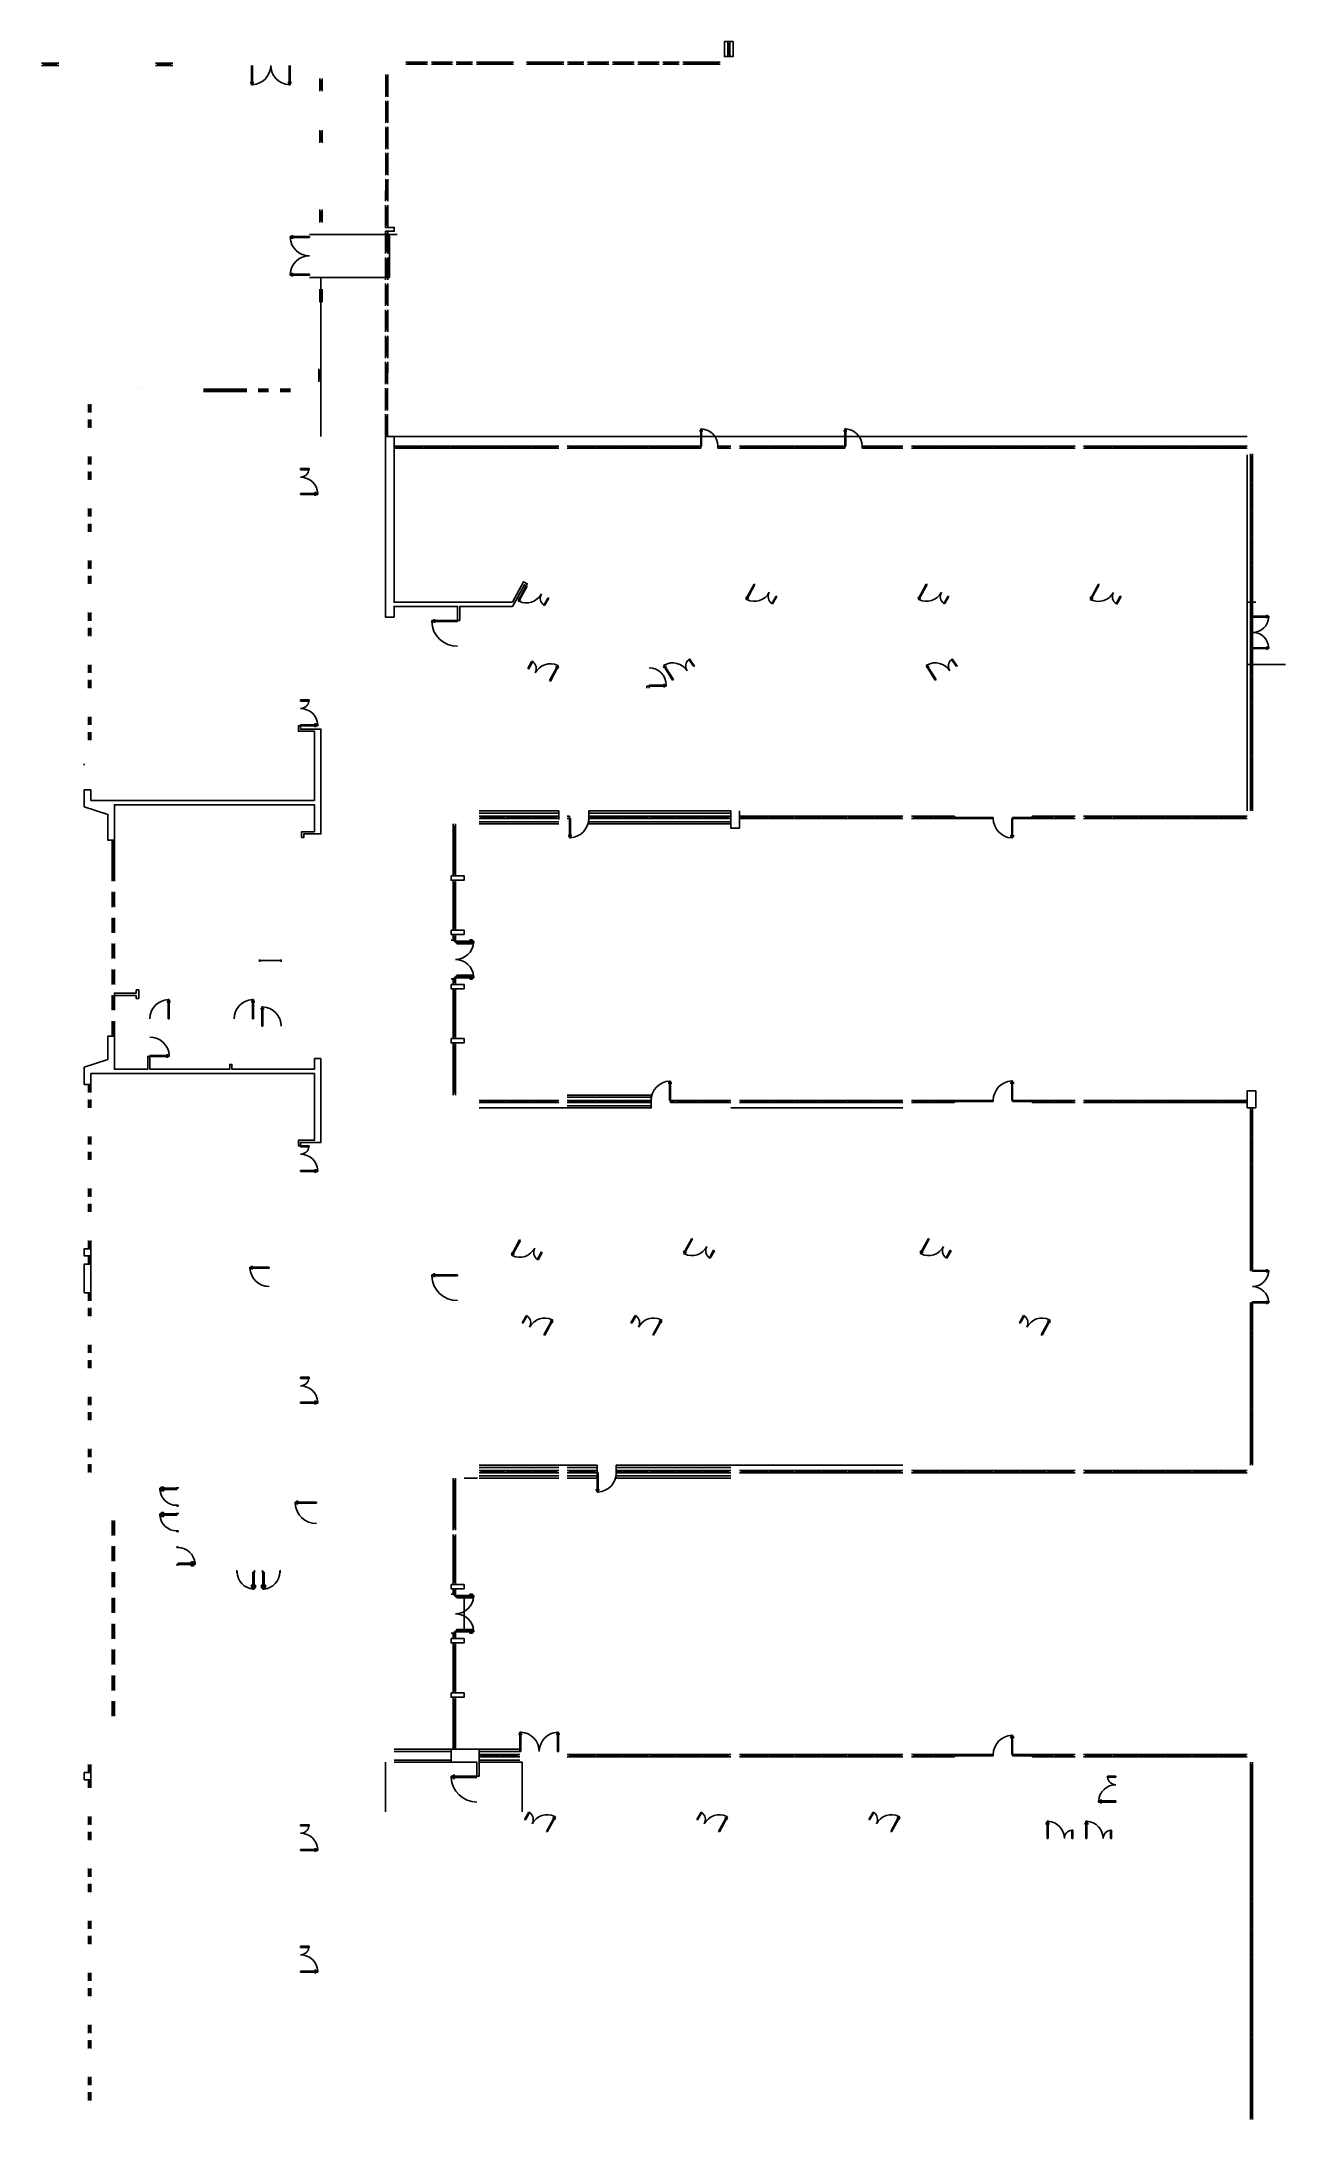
# Model space of a CAD drawing. Header units: millimetres. Extents: x 17501 to 162767, y 66837 to 324015.
# Drawn here: x 104953 to 162767, y 114437 to 210987 of the extents above; entities that cross this region are included whole.
import ezdxf
from ezdxf.lldxf.tags import DXFTag

# ---------------------------------------------------------------- set-up
doc = ezdxf.new("R2010")
doc.units = ezdxf.units.MM
doc.linetypes.add('CONTINUA', pattern=[0])
for name, color, linetype in [('AreaInformatica', 7, 'Continuous'), ('MURI', 7, 'Continuous'), ('serramenti', 4, 'Continuous'), ('Serramenti-Interni', 4, 'Continuous')]:
    doc.layers.add(name, color=color, linetype=linetype)
tags = doc.linetypes.add('NASCOSTA2', pattern=[0.1875, 0.125, -0.0625]).pattern_tags.tags
tags[6:7] = [DXFTag(74, 4), DXFTag(75, 0), DXFTag(340, '0'), DXFTag(46, 0.0), DXFTag(50, 0.0), DXFTag(44, 0.0), DXFTag(45, 0.0)]
tags[4:5] = [DXFTag(74, 4), DXFTag(75, 0), DXFTag(340, '0'), DXFTag(46, 0.0), DXFTag(50, 0.0), DXFTag(44, 0.0), DXFTag(45, 0.0)]

# ---------------------------------------------------------------- blocks, each defined once
blk = doc.blocks.new('porta 120 lab-flat-1')
at = {"layer": 'Serramenti-Interni', "transparency": 33554687}
for p, q in [((791, 981), (757, 959)), ((1012, 648), (791, 981)), ((-424, 679), (-390, 701)), ((1, 2), (-424, 679)), ((-418, 615), (-393, 630)), ((-385, 563), (-418, 615)), ((35, 23), (-390, 701)), ((-359, 651), (-335, 666)), ((-302, 614), (-335, 666)), ((1, 2), (35, 23)), ((979, 626), (757, 959))]:
    blk.add_line(p, q, dxfattribs=at)
at = {"layer": 'Serramenti-Interni', "linetype": 'Continuous', "transparency": 33554687}
blk.add_line((979, 626), (1012, 648), dxfattribs=at)
at = {"layer": 'Serramenti-Interni', "transparency": 33554687}
blk.add_arc((0, 0), 802, 32.16854, 119.12046, dxfattribs=at)
at = {"layer": 'Serramenti-Interni', "linetype": 'Continuous', "transparency": 33554687}
blk.add_arc((1012, 648), 400, 129.3927, 212.66408, dxfattribs=at)
blk = doc.blocks.new('porta 120 lab-flat-2')
at = {"layer": 'Serramenti-Interni', "transparency": 33554687}
for p, q in [((791, 981), (757, 959)), ((1012, 648), (791, 981)), ((-424, 679), (-390, 701)), ((1, 2), (-424, 679)), ((-418, 615), (-393, 630)), ((-385, 563), (-418, 615)), ((35, 23), (-390, 701)), ((-359, 651), (-335, 666)), ((-302, 614), (-335, 666)), ((1, 2), (35, 23)), ((979, 626), (757, 959))]:
    blk.add_line(p, q, dxfattribs=at)
at = {"layer": 'Serramenti-Interni', "linetype": 'Continuous', "transparency": 33554687}
blk.add_line((979, 626), (1012, 648), dxfattribs=at)
at = {"layer": 'Serramenti-Interni', "transparency": 33554687}
blk.add_arc((0, 0), 802, 32.16854, 119.12046, dxfattribs=at)
at = {"layer": 'Serramenti-Interni', "linetype": 'Continuous', "transparency": 33554687}
blk.add_arc((1012, 648), 400, 129.3927, 212.66408, dxfattribs=at)
blk = doc.blocks.new('porta 120 lab-flat-3')
at = {"layer": 'Serramenti-Interni', "transparency": 33554687}
for p, q in [((1, -2), (-377, -707)), ((-377, -707), (-342, -725)), ((-346, -587), (-375, -642)), ((-375, -642), (-349, -655)), ((37, -20), (-342, -725)), ((-314, -674), (-289, -688)), ((-260, -634), (-289, -688)), ((1, -2), (37, -20)), ((1019, -558), (821, -905)), ((856, -925), (821, -905)), ((1054, -578), (856, -925))]:
    blk.add_line(p, q, dxfattribs=at)
at = {"layer": 'Serramenti-Interni', "linetype": 'Continuous', "transparency": 33554687}
blk.add_line((1019, -558), (1054, -578), dxfattribs=at)
at = {"layer": 'Serramenti-Interni', "transparency": 33554687}
blk.add_arc((0, 0), 802, 244.78599, 331.73791, dxfattribs=at)
at = {"layer": 'Serramenti-Interni', "linetype": 'Continuous', "transparency": 33554687}
blk.add_arc((1054, -578), 400, 151.24238, 234.51375, dxfattribs=at)
blk = doc.blocks.new('porta 120 lab-flat-4')
at = {"layer": 'Serramenti-Interni', "transparency": 33554687}
for p, q in [((1, -2), (-377, -707)), ((-377, -707), (-342, -725)), ((-346, -587), (-375, -642)), ((-375, -642), (-349, -655)), ((37, -20), (-342, -725)), ((-314, -674), (-289, -688)), ((-260, -634), (-289, -688)), ((1, -2), (37, -20)), ((1019, -558), (821, -905)), ((856, -925), (821, -905)), ((1054, -578), (856, -925))]:
    blk.add_line(p, q, dxfattribs=at)
at = {"layer": 'Serramenti-Interni', "linetype": 'Continuous', "transparency": 33554687}
blk.add_line((1019, -558), (1054, -578), dxfattribs=at)
at = {"layer": 'Serramenti-Interni', "transparency": 33554687}
blk.add_arc((0, 0), 802, 244.78599, 331.73791, dxfattribs=at)
at = {"layer": 'Serramenti-Interni', "linetype": 'Continuous', "transparency": 33554687}
blk.add_arc((1054, -578), 400, 151.24238, 234.51375, dxfattribs=at)
blk = doc.blocks.new('porta 85-flat-1')
at = {"layer": 'serramenti', "transparency": 33554687}
for p, q in [((0, 840), (0, 890)), ((60, 840), (0, 840)), ((60, 50), (0, 50)), ((0, 50), (0, 0)), ((60, 840), (60, 890)), ((60, 110), (850, 110)), ((60, 50), (60, 110)), ((60, 50), (850, 50)), ((60, 50), (850, 50)), ((60, 50), (60, 0)), ((676, 170), (766, 170)), ((676, 150), (766, 150)), ((676, 10), (766, 10)), ((776, 110), (776, 140)), ((776, 50), (776, 20)), ((795, 110), (795, 140)), ((795, 50), (795, 20)), ((850, 110), (850, 50)), ((676, -10), (766, -10))]:
    blk.add_line(p, q, dxfattribs=at)
at = {"layer": 'serramenti', "linetype": 'NASCOSTA2', "transparency": 33554687}
blk.add_arc((60, 50), 790, 4.35577, 90, dxfattribs=at)
at = {"layer": 'serramenti', "transparency": 33554687}
for centre, radius, start, end in [((676, 160), 10, 90, 270), ((676, 0), 10, 90, 270), ((766, 140), 30, 0, 90), ((766, 140), 10, 0, 90), ((766, 20), 10, 270, 0), ((766, 20), 30, 270, 0)]:
    blk.add_arc(centre, radius, start, end, dxfattribs=at)
blk = doc.blocks.new('porta 85-flat-2')
at = {"layer": 'serramenti', "transparency": 33554687}
for p, q in [((-676, 10), (-766, 10)), ((-60, -50), (-60, 0)), ((0, -50), (0, 0)), ((-60, -50), (-850, -50)), ((-60, -50), (-850, -50)), ((-850, -110), (-850, -50)), ((-60, -110), (-850, -110)), ((-795, -50), (-795, -20)), ((-795, -110), (-795, -140)), ((-776, -50), (-776, -20)), ((-776, -110), (-776, -140)), ((-676, -10), (-766, -10)), ((-676, -150), (-766, -150)), ((-676, -170), (-766, -170)), ((-60, -50), (-60, -110)), ((-60, -50), (0, -50)), ((-60, -840), (0, -840)), ((-60, -840), (-60, -890)), ((0, -840), (0, -890))]:
    blk.add_line(p, q, dxfattribs=at)
for centre, radius, start, end in [((-766, -20), 30, 90, 180), ((-676, 0), 10, 270, 90), ((-766, -140), 30, 180, 270), ((-766, -20), 10, 90, 180), ((-766, -140), 10, 180, 270), ((-676, -160), 10, 270, 90)]:
    blk.add_arc(centre, radius, start, end, dxfattribs=at)
at = {"layer": 'serramenti', "linetype": 'NASCOSTA2', "transparency": 33554687}
blk.add_arc((-60, -50), 790, 184.35577, 270, dxfattribs=at)
blk = doc.blocks.new('porta 85-flat-3')
at = {"layer": 'serramenti', "transparency": 33554687}
for p, q in [((-676, 10), (-766, 10)), ((-60, -50), (-60, 0)), ((0, -50), (0, 0)), ((-60, -50), (-850, -50)), ((-60, -50), (-850, -50)), ((-850, -110), (-850, -50)), ((-60, -110), (-850, -110)), ((-795, -50), (-795, -20)), ((-795, -110), (-795, -140)), ((-776, -50), (-776, -20)), ((-776, -110), (-776, -140)), ((-676, -10), (-766, -10)), ((-676, -150), (-766, -150)), ((-676, -170), (-766, -170)), ((-60, -50), (-60, -110)), ((-60, -50), (0, -50)), ((-60, -840), (0, -840)), ((-60, -840), (-60, -890)), ((0, -840), (0, -890))]:
    blk.add_line(p, q, dxfattribs=at)
for centre, radius, start, end in [((-766, -20), 30, 90, 180), ((-676, 0), 10, 270, 90), ((-766, -140), 30, 180, 270), ((-766, -20), 10, 90, 180), ((-766, -140), 10, 180, 270), ((-676, -160), 10, 270, 90)]:
    blk.add_arc(centre, radius, start, end, dxfattribs=at)
at = {"layer": 'serramenti', "linetype": 'NASCOSTA2', "transparency": 33554687}
blk.add_arc((-60, -50), 790, 184.35577, 270, dxfattribs=at)
blk = doc.blocks.new('porta 85-flat-4')
at = {"layer": 'serramenti', "transparency": 33554687}
for p, q in [((50, 0), (0, 0)), ((50, -60), (50, 0)), ((840, 0), (890, 0)), ((840, -60), (840, 0)), ((-10, -676), (-10, -766)), ((50, -60), (0, -60)), ((10, -676), (10, -766)), ((50, -776), (20, -776)), ((50, -795), (20, -795)), ((50, -60), (50, -850)), ((50, -60), (50, -850)), ((50, -60), (110, -60)), ((110, -850), (50, -850)), ((110, -60), (110, -850)), ((110, -776), (140, -776)), ((110, -795), (140, -795)), ((150, -676), (150, -766)), ((170, -676), (170, -766)), ((840, -60), (890, -60))]:
    blk.add_line(p, q, dxfattribs=at)
for centre, radius, start, end in [((0, -676), 10, 0, 180), ((20, -766), 30, 180, 270), ((20, -766), 10, 180, 270), ((140, -766), 10, 270, 0), ((140, -766), 30, 270, 0), ((160, -676), 10, 0, 180)]:
    blk.add_arc(centre, radius, start, end, dxfattribs=at)
at = {"layer": 'serramenti', "linetype": 'NASCOSTA2', "transparency": 33554687}
blk.add_arc((50, -60), 790, 274.35577, 0, dxfattribs=at)
blk = doc.blocks.new('porta 85-flat-5')
at = {"layer": 'serramenti', "transparency": 33554687}
for p, q in [((-840, 0), (-890, 0)), ((-840, -60), (-840, 0)), ((-50, -60), (-50, 0)), ((-50, 0), (0, 0)), ((-840, -60), (-890, -60)), ((-170, -676), (-170, -766)), ((-150, -676), (-150, -766)), ((-110, -776), (-140, -776)), ((-110, -795), (-140, -795)), ((-110, -60), (-110, -850)), ((-50, -60), (-110, -60)), ((-110, -850), (-50, -850)), ((-50, -60), (-50, -850)), ((-50, -60), (-50, -850)), ((-50, -60), (0, -60)), ((-50, -776), (-20, -776)), ((-50, -795), (-20, -795)), ((-10, -676), (-10, -766)), ((10, -676), (10, -766))]:
    blk.add_line(p, q, dxfattribs=at)
at = {"layer": 'serramenti', "linetype": 'NASCOSTA2', "transparency": 33554687}
blk.add_arc((-50, -60), 790, 180, 265.64423, dxfattribs=at)
at = {"layer": 'serramenti', "transparency": 33554687}
for centre, radius, start, end in [((-160, -676), 10, 0, 180), ((-140, -766), 30, 180, 270), ((-140, -766), 10, 180, 270), ((-20, -766), 10, 270, 0), ((-20, -766), 30, 270, 0), ((0, -676), 10, 0, 180)]:
    blk.add_arc(centre, radius, start, end, dxfattribs=at)
blk = doc.blocks.new('porta120-flat-1')
at = {"layer": 'Serramenti-Interni', "transparency": 33554687}
for p, q in [((-1200, 0), (-1200, -50)), ((0, 0), (-1200, 0)), ((-1125, 36), (-1125, 0)), ((-1048, 36), (-1125, 36)), ((0, 0), (0, -50)), ((0, -50), (-1200, -50)), ((-1125, -50), (-1125, -86)), ((-1048, -86), (-1125, -86))]:
    blk.add_line(p, q, dxfattribs=at)
blk.add_arc((-24, -24), 1176, 181.25876, 271.17899, dxfattribs=at)
blk = doc.blocks.new('porta120-flat-2')
at = {"layer": 'Serramenti-Interni', "transparency": 33554687}
for p, q in [((-1200, 0), (-1200, -50)), ((0, 0), (-1200, 0)), ((-1125, 36), (-1125, 0)), ((-1048, 36), (-1125, 36)), ((0, 0), (0, -50)), ((0, -50), (-1200, -50)), ((-1125, -50), (-1125, -86)), ((-1048, -86), (-1125, -86))]:
    blk.add_line(p, q, dxfattribs=at)
blk.add_arc((-24, -24), 1176, 181.25876, 271.17899, dxfattribs=at)
blk = doc.blocks.new('porta 120 lab-flat-5')
at = {"layer": 'Serramenti-Interni', "transparency": 33554687}
for p, q in [((-1054, 578), (-856, 925)), ((-1019, 558), (-821, 905)), ((-856, 925), (-821, 905)), ((-37, 20), (342, 725)), ((-1, 2), (-37, 20)), ((-1, 2), (377, 707)), ((260, 634), (289, 688)), ((314, 674), (289, 688)), ((377, 707), (342, 725)), ((346, 587), (375, 642)), ((375, 642), (349, 655))]:
    blk.add_line(p, q, dxfattribs=at)
at = {"layer": 'Serramenti-Interni', "linetype": 'Continuous', "transparency": 33554687}
blk.add_line((-1019, 558), (-1054, 578), dxfattribs=at)
blk.add_arc((-1054, 578), 400, 331.24238, 54.51375, dxfattribs=at)
at = {"layer": 'Serramenti-Interni', "transparency": 33554687}
blk.add_arc((0, 0), 802, 64.78599, 151.73791, dxfattribs=at)
blk = doc.blocks.new('porta 120 lab-flat-6')
at = {"layer": 'Serramenti-Interni', "transparency": 33554687}
for p, q in [((-1054, 578), (-856, 925)), ((-1019, 558), (-821, 905)), ((-856, 925), (-821, 905)), ((-37, 20), (342, 725)), ((-1, 2), (-37, 20)), ((-1, 2), (377, 707)), ((260, 634), (289, 688)), ((314, 674), (289, 688)), ((377, 707), (342, 725)), ((346, 587), (375, 642)), ((375, 642), (349, 655))]:
    blk.add_line(p, q, dxfattribs=at)
at = {"layer": 'Serramenti-Interni', "linetype": 'Continuous', "transparency": 33554687}
blk.add_line((-1019, 558), (-1054, 578), dxfattribs=at)
blk.add_arc((-1054, 578), 400, 331.24238, 54.51375, dxfattribs=at)
at = {"layer": 'Serramenti-Interni', "transparency": 33554687}
blk.add_arc((0, 0), 802, 64.78599, 151.73791, dxfattribs=at)
blk = doc.blocks.new('porta 120 lab-flat-7')
at = {"layer": 'Serramenti-Interni', "transparency": 33554687}
for p, q in [((-1054, 578), (-856, 925)), ((-1019, 558), (-821, 905)), ((-856, 925), (-821, 905)), ((-37, 20), (342, 725)), ((-1, 2), (-37, 20)), ((-1, 2), (377, 707)), ((260, 634), (289, 688)), ((314, 674), (289, 688)), ((377, 707), (342, 725)), ((346, 587), (375, 642)), ((375, 642), (349, 655))]:
    blk.add_line(p, q, dxfattribs=at)
at = {"layer": 'Serramenti-Interni', "linetype": 'Continuous', "transparency": 33554687}
blk.add_line((-1019, 558), (-1054, 578), dxfattribs=at)
blk.add_arc((-1054, 578), 400, 331.24238, 54.51375, dxfattribs=at)
at = {"layer": 'Serramenti-Interni', "transparency": 33554687}
blk.add_arc((0, 0), 802, 64.78599, 151.73791, dxfattribs=at)
blk = doc.blocks.new('porta 120 lab-flat-8')
at = {"layer": 'Serramenti-Interni', "transparency": 33554687}
for p, q in [((1, -2), (-377, -707)), ((-377, -707), (-342, -725)), ((-346, -587), (-375, -642)), ((-375, -642), (-349, -655)), ((37, -20), (-342, -725)), ((-314, -674), (-289, -688)), ((-260, -634), (-289, -688)), ((1, -2), (37, -20)), ((1019, -558), (821, -905)), ((856, -925), (821, -905)), ((1054, -578), (856, -925))]:
    blk.add_line(p, q, dxfattribs=at)
at = {"layer": 'Serramenti-Interni', "linetype": 'Continuous', "transparency": 33554687}
blk.add_line((1019, -558), (1054, -578), dxfattribs=at)
at = {"layer": 'Serramenti-Interni', "transparency": 33554687}
blk.add_arc((0, 0), 802, 244.78599, 331.73791, dxfattribs=at)
at = {"layer": 'Serramenti-Interni', "linetype": 'Continuous', "transparency": 33554687}
blk.add_arc((1054, -578), 400, 151.24238, 234.51375, dxfattribs=at)
blk = doc.blocks.new('porta 120 lab-flat-9')
at = {"layer": 'Serramenti-Interni', "transparency": 33554687}
for p, q in [((1, -2), (-377, -707)), ((-377, -707), (-342, -725)), ((-346, -587), (-375, -642)), ((-375, -642), (-349, -655)), ((37, -20), (-342, -725)), ((-314, -674), (-289, -688)), ((-260, -634), (-289, -688)), ((1, -2), (37, -20)), ((1019, -558), (821, -905)), ((856, -925), (821, -905)), ((1054, -578), (856, -925))]:
    blk.add_line(p, q, dxfattribs=at)
at = {"layer": 'Serramenti-Interni', "linetype": 'Continuous', "transparency": 33554687}
blk.add_line((1019, -558), (1054, -578), dxfattribs=at)
at = {"layer": 'Serramenti-Interni', "transparency": 33554687}
blk.add_arc((0, 0), 802, 244.78599, 331.73791, dxfattribs=at)
at = {"layer": 'Serramenti-Interni', "linetype": 'Continuous', "transparency": 33554687}
blk.add_arc((1054, -578), 400, 151.24238, 234.51375, dxfattribs=at)
blk = doc.blocks.new('porta 120 lab-flat-10')
at = {"layer": 'Serramenti-Interni', "transparency": 33554687}
for p, q in [((1, -2), (-377, -707)), ((-377, -707), (-342, -725)), ((-346, -587), (-375, -642)), ((-375, -642), (-349, -655)), ((37, -20), (-342, -725)), ((-314, -674), (-289, -688)), ((-260, -634), (-289, -688)), ((1, -2), (37, -20)), ((1019, -558), (821, -905)), ((856, -925), (821, -905)), ((1054, -578), (856, -925))]:
    blk.add_line(p, q, dxfattribs=at)
at = {"layer": 'Serramenti-Interni', "linetype": 'Continuous', "transparency": 33554687}
blk.add_line((1019, -558), (1054, -578), dxfattribs=at)
at = {"layer": 'Serramenti-Interni', "transparency": 33554687}
blk.add_arc((0, 0), 802, 244.78599, 331.73791, dxfattribs=at)
at = {"layer": 'Serramenti-Interni', "linetype": 'Continuous', "transparency": 33554687}
blk.add_arc((1054, -578), 400, 151.24238, 234.51375, dxfattribs=at)
blk = doc.blocks.new('porta 120 lab-flat-11')
at = {"layer": 'Serramenti-Interni', "transparency": 33554687}
for p, q in [((1, -2), (-377, -707)), ((-377, -707), (-342, -725)), ((-346, -587), (-375, -642)), ((-375, -642), (-349, -655)), ((37, -20), (-342, -725)), ((-314, -674), (-289, -688)), ((-260, -634), (-289, -688)), ((1, -2), (37, -20)), ((1019, -558), (821, -905)), ((856, -925), (821, -905)), ((1054, -578), (856, -925))]:
    blk.add_line(p, q, dxfattribs=at)
at = {"layer": 'Serramenti-Interni', "linetype": 'Continuous', "transparency": 33554687}
blk.add_line((1019, -558), (1054, -578), dxfattribs=at)
at = {"layer": 'Serramenti-Interni', "transparency": 33554687}
blk.add_arc((0, 0), 802, 244.78599, 331.73791, dxfattribs=at)
at = {"layer": 'Serramenti-Interni', "linetype": 'Continuous', "transparency": 33554687}
blk.add_arc((1054, -578), 400, 151.24238, 234.51375, dxfattribs=at)
blk = doc.blocks.new('porta 120 lab-flat-12')
at = {"layer": 'Serramenti-Interni', "transparency": 33554687}
for p, q in [((-1054, 578), (-856, 925)), ((-1019, 558), (-821, 905)), ((-856, 925), (-821, 905)), ((-37, 20), (342, 725)), ((-1, 2), (-37, 20)), ((-1, 2), (377, 707)), ((260, 634), (289, 688)), ((314, 674), (289, 688)), ((377, 707), (342, 725)), ((346, 587), (375, 642)), ((375, 642), (349, 655))]:
    blk.add_line(p, q, dxfattribs=at)
at = {"layer": 'Serramenti-Interni', "linetype": 'Continuous', "transparency": 33554687}
blk.add_line((-1019, 558), (-1054, 578), dxfattribs=at)
blk.add_arc((-1054, 578), 400, 331.24238, 54.51375, dxfattribs=at)
at = {"layer": 'Serramenti-Interni', "transparency": 33554687}
blk.add_arc((0, 0), 802, 64.78599, 151.73791, dxfattribs=at)
blk = doc.blocks.new('porta 120 lab-flat-13')
at = {"layer": 'Serramenti-Interni', "transparency": 33554687}
for p, q in [((1, -2), (-377, -707)), ((-377, -707), (-342, -725)), ((-346, -587), (-375, -642)), ((-375, -642), (-349, -655)), ((37, -20), (-342, -725)), ((-314, -674), (-289, -688)), ((-260, -634), (-289, -688)), ((1, -2), (37, -20)), ((1019, -558), (821, -905)), ((856, -925), (821, -905)), ((1054, -578), (856, -925))]:
    blk.add_line(p, q, dxfattribs=at)
at = {"layer": 'Serramenti-Interni', "linetype": 'Continuous', "transparency": 33554687}
blk.add_line((1019, -558), (1054, -578), dxfattribs=at)
at = {"layer": 'Serramenti-Interni', "transparency": 33554687}
blk.add_arc((0, 0), 802, 244.78599, 331.73791, dxfattribs=at)
at = {"layer": 'Serramenti-Interni', "linetype": 'Continuous', "transparency": 33554687}
blk.add_arc((1054, -578), 400, 151.24238, 234.51375, dxfattribs=at)
blk = doc.blocks.new('porta 180-flat-1')
at = {"layer": 'serramenti', "transparency": 33554687}
for p, q in [((-60, -50), (-60, 0)), ((0, -50), (0, 0)), ((679, 10), (769, 10)), ((0, -50), (-60, -50)), ((0, -50), (850, -50)), ((0, -50), (850, -50)), ((0, -50), (0, -110)), ((0, -110), (850, -110)), ((64, -110), (64, -140)), ((84, -110), (84, -140)), ((184, -150), (94, -150)), ((184, -170), (94, -170)), ((679, -150), (184, -150)), ((679, -170), (184, -170)), ((679, -10), (769, -10)), ((679, -150), (769, -150)), ((679, -170), (769, -170)), ((779, -50), (779, -20)), ((779, -110), (779, -140)), ((798, -50), (798, -20)), ((798, -110), (798, -140)), ((850, -50), (850, -110)), ((-60, -1750), (-60, -1800)), ((0, -1750), (-60, -1750)), ((0, -1690), (850, -1690)), ((0, -1750), (0, -1690)), ((0, -1750), (850, -1750)), ((0, -1750), (0, -1800)), ((0, -1750), (850, -1750)), ((52, -1690), (52, -1660)), ((71, -1690), (71, -1660)), ((171, -1630), (81, -1630)), ((171, -1650), (81, -1650)), ((171, -1630), (769, -1630)), ((171, -1650), (769, -1650)), ((679, -1790), (769, -1790)), ((679, -1810), (769, -1810)), ((779, -1690), (779, -1660)), ((779, -1750), (779, -1780)), ((798, -1690), (798, -1660)), ((798, -1750), (798, -1780)), ((850, -1750), (850, -1690))]:
    blk.add_line(p, q, dxfattribs=at)
for centre, radius, start, end in [((679, 0), 10, 90, 270), ((769, -20), 30, 0, 90), ((94, -140), 30, 180, 270), ((94, -140), 10, 180, 270), ((769, -20), 10, 0, 90), ((769, -140), 30, 270, 0), ((769, -140), 10, 270, 0), ((81, -1660), 30, 90, 180), ((81, -1660), 10, 90, 180), ((679, -1800), 10, 90, 270), ((769, -1660), 30, 0, 90), ((769, -1660), 10, 0, 90), ((769, -1780), 10, 270, 0), ((769, -1780), 30, 270, 0)]:
    blk.add_arc(centre, radius, start, end, dxfattribs=at)
at = {"layer": 'serramenti', "linetype": 'NASCOSTA2', "transparency": 33554687}
for centre, start, end in [((0, -50), 270, 355.95223), ((0, -1750), 4.04777, 90)]:
    blk.add_arc(centre, 850, start, end, dxfattribs=at)
blk = doc.blocks.new('porta 180-flat-2')
at = {"layer": 'serramenti', "transparency": 33554687}
for p, q in [((-60, -50), (-60, 0)), ((0, -50), (0, 0)), ((679, 10), (769, 10)), ((0, -50), (-60, -50)), ((0, -50), (850, -50)), ((0, -50), (850, -50)), ((0, -50), (0, -110)), ((0, -110), (850, -110)), ((64, -110), (64, -140)), ((84, -110), (84, -140)), ((184, -150), (94, -150)), ((184, -170), (94, -170)), ((679, -150), (184, -150)), ((679, -170), (184, -170)), ((679, -10), (769, -10)), ((679, -150), (769, -150)), ((679, -170), (769, -170)), ((779, -50), (779, -20)), ((779, -110), (779, -140)), ((798, -50), (798, -20)), ((798, -110), (798, -140)), ((850, -50), (850, -110)), ((-60, -1750), (-60, -1800)), ((0, -1750), (-60, -1750)), ((0, -1690), (850, -1690)), ((0, -1750), (0, -1690)), ((0, -1750), (850, -1750)), ((0, -1750), (0, -1800)), ((0, -1750), (850, -1750)), ((52, -1690), (52, -1660)), ((71, -1690), (71, -1660)), ((171, -1630), (81, -1630)), ((171, -1650), (81, -1650)), ((171, -1630), (769, -1630)), ((171, -1650), (769, -1650)), ((679, -1790), (769, -1790)), ((679, -1810), (769, -1810)), ((779, -1690), (779, -1660)), ((779, -1750), (779, -1780)), ((798, -1690), (798, -1660)), ((798, -1750), (798, -1780)), ((850, -1750), (850, -1690))]:
    blk.add_line(p, q, dxfattribs=at)
for centre, radius, start, end in [((679, 0), 10, 90, 270), ((769, -20), 30, 0, 90), ((94, -140), 30, 180, 270), ((94, -140), 10, 180, 270), ((769, -20), 10, 0, 90), ((769, -140), 30, 270, 0), ((769, -140), 10, 270, 0), ((81, -1660), 30, 90, 180), ((81, -1660), 10, 90, 180), ((679, -1800), 10, 90, 270), ((769, -1660), 30, 0, 90), ((769, -1660), 10, 0, 90), ((769, -1780), 10, 270, 0), ((769, -1780), 30, 270, 0)]:
    blk.add_arc(centre, radius, start, end, dxfattribs=at)
at = {"layer": 'serramenti', "linetype": 'NASCOSTA2', "transparency": 33554687}
for centre, start, end in [((0, -50), 270, 355.95223), ((0, -1750), 4.04777, 90)]:
    blk.add_arc(centre, 850, start, end, dxfattribs=at)
blk = doc.blocks.new('porta 120 2 ante-flat-1')
at = {"layer": 'Serramenti-Interni', "transparency": 33554687}
for p, q in [((-36, 654), (-36, 731)), ((-36, 731), (0, 731)), ((0, 804), (50, 804)), ((0, 0), (0, 804)), ((0, 0), (50, 0)), ((50, 0), (50, 804)), ((50, 731), (86, 731)), ((86, 654), (86, 731)), ((1150, 0), (1150, 398)), ((1200, 0), (1150, 0)), ((1200, 0), (1200, 398))]:
    blk.add_line(p, q, dxfattribs=at)
at = {"layer": 'Serramenti-Interni', "linetype": 'Continuous', "transparency": 33554687}
blk.add_line((1200, 398), (1150, 398), dxfattribs=at)
for centre, radius, start, end in [((0, 0), 804, 0, 86.43263), ((1202, 0), 398, 97.47547, 179.9828)]:
    blk.add_arc(centre, radius, start, end, dxfattribs=at)
blk = doc.blocks.new('porta 120 2 ante-flat-2')
at = {"layer": 'Serramenti-Interni', "transparency": 33554687}
for p, q in [((-36, 654), (-36, 731)), ((-36, 731), (0, 731)), ((0, 804), (50, 804)), ((0, 0), (0, 804)), ((0, 0), (50, 0)), ((50, 0), (50, 804)), ((50, 731), (86, 731)), ((86, 654), (86, 731)), ((1150, 0), (1150, 398)), ((1200, 0), (1150, 0)), ((1200, 0), (1200, 398))]:
    blk.add_line(p, q, dxfattribs=at)
at = {"layer": 'Serramenti-Interni', "linetype": 'Continuous', "transparency": 33554687}
blk.add_line((1200, 398), (1150, 398), dxfattribs=at)
for centre, radius, start, end in [((0, 0), 804, 0, 86.43263), ((1202, 0), 398, 97.47547, 179.9828)]:
    blk.add_arc(centre, radius, start, end, dxfattribs=at)
blk = doc.blocks.new('porta 120 2 ante-flat-3')
at = {"layer": 'Serramenti-Interni', "transparency": 33554687}
for p, q in [((0, 1200), (-398, 1200)), ((0, 1150), (-398, 1150)), ((0, 1200), (0, 1150)), ((0, 50), (-804, 50)), ((-804, 0), (-804, 50)), ((0, 0), (-804, 0)), ((-654, 86), (-731, 86)), ((-731, 50), (-731, 86)), ((-731, -36), (-731, 0)), ((0, 0), (0, 50)), ((-654, -36), (-731, -36))]:
    blk.add_line(p, q, dxfattribs=at)
at = {"layer": 'Serramenti-Interni', "linetype": 'Continuous', "transparency": 33554687}
blk.add_line((-398, 1200), (-398, 1150), dxfattribs=at)
for centre, radius, start, end in [((0, 1202), 398, 187.47547, 269.9828), ((0, 0), 804, 90, 176.43263)]:
    blk.add_arc(centre, radius, start, end, dxfattribs=at)
blk = doc.blocks.new('porta 120 2 ante-flat-4')
at = {"layer": 'Serramenti-Interni', "transparency": 33554687}
for p, q in [((0, 1200), (398, 1200)), ((0, 1200), (0, 1150)), ((0, 1150), (398, 1150)), ((0, 50), (804, 50)), ((0, 0), (0, 50)), ((0, 0), (804, 0)), ((654, 86), (731, 86)), ((731, 50), (731, 86)), ((731, -36), (731, 0)), ((804, 0), (804, 50)), ((654, -36), (731, -36))]:
    blk.add_line(p, q, dxfattribs=at)
at = {"layer": 'Serramenti-Interni', "linetype": 'Continuous', "transparency": 33554687}
blk.add_line((398, 1200), (398, 1150), dxfattribs=at)
for centre, radius, start, end in [((0, 1202), 398, 270.0172, 352.52453), ((0, 0), 804, 3.56737, 90)]:
    blk.add_arc(centre, radius, start, end, dxfattribs=at)
blk = doc.blocks.new('porta 120 2 ante-flat-5')
at = {"layer": 'Serramenti-Interni', "transparency": 33554687}
for p, q in [((0, 1200), (398, 1200)), ((0, 1200), (0, 1150)), ((0, 1150), (398, 1150)), ((0, 50), (804, 50)), ((0, 0), (0, 50)), ((0, 0), (804, 0)), ((654, 86), (731, 86)), ((731, 50), (731, 86)), ((731, -36), (731, 0)), ((804, 0), (804, 50)), ((654, -36), (731, -36))]:
    blk.add_line(p, q, dxfattribs=at)
at = {"layer": 'Serramenti-Interni', "linetype": 'Continuous', "transparency": 33554687}
blk.add_line((398, 1200), (398, 1150), dxfattribs=at)
for centre, radius, start, end in [((0, 1202), 398, 270.0172, 352.52453), ((0, 0), 804, 3.56737, 90)]:
    blk.add_arc(centre, radius, start, end, dxfattribs=at)
blk = doc.blocks.new('porta 120 2 ante-flat-6')
at = {"layer": 'Serramenti-Interni', "transparency": 33554687}
for p, q in [((0, 1200), (398, 1200)), ((0, 1200), (0, 1150)), ((0, 1150), (398, 1150)), ((0, 50), (804, 50)), ((0, 0), (0, 50)), ((0, 0), (804, 0)), ((654, 86), (731, 86)), ((731, 50), (731, 86)), ((731, -36), (731, 0)), ((804, 0), (804, 50)), ((654, -36), (731, -36))]:
    blk.add_line(p, q, dxfattribs=at)
at = {"layer": 'Serramenti-Interni', "linetype": 'Continuous', "transparency": 33554687}
blk.add_line((398, 1200), (398, 1150), dxfattribs=at)
for centre, radius, start, end in [((0, 1202), 398, 270.0172, 352.52453), ((0, 0), 804, 3.56737, 90)]:
    blk.add_arc(centre, radius, start, end, dxfattribs=at)
blk = doc.blocks.new('porta 120 2 ante-flat-7')
at = {"layer": 'Serramenti-Interni', "transparency": 33554687}
for p, q in [((0, 1200), (398, 1200)), ((0, 1200), (0, 1150)), ((0, 1150), (398, 1150)), ((0, 50), (804, 50)), ((0, 0), (0, 50)), ((0, 0), (804, 0)), ((654, 86), (731, 86)), ((731, 50), (731, 86)), ((731, -36), (731, 0)), ((804, 0), (804, 50)), ((654, -36), (731, -36))]:
    blk.add_line(p, q, dxfattribs=at)
at = {"layer": 'Serramenti-Interni', "linetype": 'Continuous', "transparency": 33554687}
blk.add_line((398, 1200), (398, 1150), dxfattribs=at)
for centre, radius, start, end in [((0, 1202), 398, 270.0172, 352.52453), ((0, 0), 804, 3.56737, 90)]:
    blk.add_arc(centre, radius, start, end, dxfattribs=at)
blk = doc.blocks.new('porta 120 2 ante-flat-8')
at = {"layer": 'Serramenti-Interni', "transparency": 33554687}
for p, q in [((0, 1200), (398, 1200)), ((0, 1200), (0, 1150)), ((0, 1150), (398, 1150)), ((0, 50), (804, 50)), ((0, 0), (0, 50)), ((0, 0), (804, 0)), ((654, 86), (731, 86)), ((731, 50), (731, 86)), ((731, -36), (731, 0)), ((804, 0), (804, 50)), ((654, -36), (731, -36))]:
    blk.add_line(p, q, dxfattribs=at)
at = {"layer": 'Serramenti-Interni', "linetype": 'Continuous', "transparency": 33554687}
blk.add_line((398, 1200), (398, 1150), dxfattribs=at)
for centre, radius, start, end in [((0, 1202), 398, 270.0172, 352.52453), ((0, 0), 804, 3.56737, 90)]:
    blk.add_arc(centre, radius, start, end, dxfattribs=at)
blk = doc.blocks.new('porta 120 2 ante-flat-9')
at = {"layer": 'Serramenti-Interni', "transparency": 33554687}
for p, q in [((0, 1200), (398, 1200)), ((0, 1200), (0, 1150)), ((0, 1150), (398, 1150)), ((0, 50), (804, 50)), ((0, 0), (0, 50)), ((0, 0), (804, 0)), ((654, 86), (731, 86)), ((731, 50), (731, 86)), ((731, -36), (731, 0)), ((804, 0), (804, 50)), ((654, -36), (731, -36))]:
    blk.add_line(p, q, dxfattribs=at)
at = {"layer": 'Serramenti-Interni', "linetype": 'Continuous', "transparency": 33554687}
blk.add_line((398, 1200), (398, 1150), dxfattribs=at)
for centre, radius, start, end in [((0, 1202), 398, 270.0172, 352.52453), ((0, 0), 804, 3.56737, 90)]:
    blk.add_arc(centre, radius, start, end, dxfattribs=at)
blk = doc.blocks.new('porta 120 lab-flat-14')
at = {"layer": 'Serramenti-Interni', "transparency": 33554687}
for p, q in [((-1054, 578), (-856, 925)), ((-1019, 558), (-821, 905)), ((-856, 925), (-821, 905)), ((-37, 20), (342, 725)), ((-1, 2), (-37, 20)), ((-1, 2), (377, 707)), ((260, 634), (289, 688)), ((314, 674), (289, 688)), ((377, 707), (342, 725)), ((346, 587), (375, 642)), ((375, 642), (349, 655))]:
    blk.add_line(p, q, dxfattribs=at)
at = {"layer": 'Serramenti-Interni', "linetype": 'Continuous', "transparency": 33554687}
blk.add_line((-1019, 558), (-1054, 578), dxfattribs=at)
blk.add_arc((-1054, 578), 400, 331.24238, 54.51375, dxfattribs=at)
at = {"layer": 'Serramenti-Interni', "transparency": 33554687}
blk.add_arc((0, 0), 802, 64.78599, 151.73791, dxfattribs=at)
blk = doc.blocks.new('porta 120 lab-flat-15')
at = {"layer": 'Serramenti-Interni', "transparency": 33554687}
for p, q in [((-1054, 578), (-856, 925)), ((-1019, 558), (-821, 905)), ((-856, 925), (-821, 905)), ((-37, 20), (342, 725)), ((-1, 2), (-37, 20)), ((-1, 2), (377, 707)), ((260, 634), (289, 688)), ((314, 674), (289, 688)), ((377, 707), (342, 725)), ((346, 587), (375, 642)), ((375, 642), (349, 655))]:
    blk.add_line(p, q, dxfattribs=at)
at = {"layer": 'Serramenti-Interni', "linetype": 'Continuous', "transparency": 33554687}
blk.add_line((-1019, 558), (-1054, 578), dxfattribs=at)
blk.add_arc((-1054, 578), 400, 331.24238, 54.51375, dxfattribs=at)
at = {"layer": 'Serramenti-Interni', "transparency": 33554687}
blk.add_arc((0, 0), 802, 64.78599, 151.73791, dxfattribs=at)
blk = doc.blocks.new('porta 120 lab-flat-16')
at = {"layer": 'Serramenti-Interni', "transparency": 33554687}
for p, q in [((-1054, 578), (-856, 925)), ((-1019, 558), (-821, 905)), ((-856, 925), (-821, 905)), ((-37, 20), (342, 725)), ((-1, 2), (-37, 20)), ((-1, 2), (377, 707)), ((260, 634), (289, 688)), ((314, 674), (289, 688)), ((377, 707), (342, 725)), ((346, 587), (375, 642)), ((375, 642), (349, 655))]:
    blk.add_line(p, q, dxfattribs=at)
at = {"layer": 'Serramenti-Interni', "linetype": 'Continuous', "transparency": 33554687}
blk.add_line((-1019, 558), (-1054, 578), dxfattribs=at)
blk.add_arc((-1054, 578), 400, 331.24238, 54.51375, dxfattribs=at)
at = {"layer": 'Serramenti-Interni', "transparency": 33554687}
blk.add_arc((0, 0), 802, 64.78599, 151.73791, dxfattribs=at)

msp = doc.modelspace()

# ---------------------------------------------------------------- linework, layer by layer
at = {"layer": 'AreaInformatica'}
for p, q in [((120951, 209633), (120951, 209633, 899)), ((117406, 202029), (121476, 202029)), ((121130, 200029), (121130, 202029)), ((117406, 200029), (121130, 200029)), ((117938, 192637), (117938, 200029)), ((117938, 200029), (117938, 200029, 443)), ((121130, 200029), (121130, 200029, 443)), ((121338, 192637, 4101), (160988, 192637, 4101)), ((160988, 184937, 4101), (161388, 184937, 4101)), ((160988, 184937, 4101), (160988, 184937, 3372)), ((160988, 175237, 1201), (160988, 182037, 1201)), ((160988, 182037, 1201), (162767, 182037, 1201)), ((162767, 182037, 1201), (162767, 182037, 3901)), ((128988, 175237), (125288, 175237)), ((128988, 175237, 1201), (128988, 174837, 1201)), ((128988, 174837, 1201), (128988, 174837, 4101)), ((108338, 166657), (108338, 166657))]:
    msp.add_line(p, q, dxfattribs=at)
at = {"layer": 'AreaInformatica', "extrusion": (-1, 0, 0)}
for p, q in [((160988, 192437, 1201), (160988, 192437, 4101)), ((160988, 191783, 4101), (160988, 191783, 2601)), ((160988, 191783, 2601), (160988, 182037, 2601)), ((160988, 182237, 3668), (160988, 182237, 2779)), ((160988, 175259, 4101), (160988, 175259, 3601)), ((160988, 174637, 1201), (160988, 174637, 4101))]:
    msp.add_line(p, q, dxfattribs=at)
at = {"layer": 'AreaInformatica', "linetype": 'NASCOSTA2', "transparency": 33554687}
for p, q in [((128990, 175137), (125288, 175137)), ((136990, 175137), (130385, 175137)), ((128990, 174737), (125288, 174737)), ((136990, 174737), (130385, 174737)), ((133290, 161937), (129388, 161937)), ((133290, 161537), (129388, 161537)), ((128988, 144737), (125285, 144737)), ((128988, 144337), (125285, 144337)), ((130771, 144737), (129388, 144737)), ((130771, 144337), (129388, 144337)), ((136988, 144337), (131656, 144337)), ((136988, 144737), (131666, 144737)), ((127235, 131537), (125285, 131537)), ((127188, 131137), (125285, 131137))]:
    msp.add_line(p, q, dxfattribs=at)
at = {"layer": 'AreaInformatica', "linetype": 'Continuous', "transparency": 33554687}
for p, q in [((121338, 174637), (121338, 174637)), ((125288, 174637), (128988, 174637)), ((124188, 169237), (123988, 169237)), ((123988, 167437), (124188, 167437)), ((125288, 161437), (133290, 161437)), ((125288, 144837), (130771, 144837)), ((130771, 144237), (130771, 144837)), ((131666, 144235), (131666, 144837)), ((131666, 144837), (144988, 144837)), ((121338, 144237), (121338, 144237)), ((125288, 144237), (128988, 144237)), ((129388, 144237), (130771, 144237)), ((131633, 144237), (136988, 144237)), ((124188, 138837), (123988, 138837)), ((124588, 137082), (124588, 138792)), ((124188, 137037), (123988, 137037)), ((127235, 131637), (121338, 131637)), ((123988, 131537), (121338, 131537)), ((121338, 131137), (123988, 131137)), ((121338, 131037), (125188, 131037))]:
    msp.add_line(p, q, dxfattribs=at)
at = {"layer": 'AreaInformatica', "transparency": 33554687}
for p, q in [((125221, 144235), (124588, 144235)), ((125221, 144235), (125221, 144237)), ((125381, 144235), (125381, 144237)), ((127061, 144235), (127061, 144237)), ((127701, 144235), (127061, 144235)), ((127702, 144237), (127701, 144235)), ((127862, 144237), (127861, 144235)), ((128988, 144235), (127861, 144235)), ((131701, 144235), (131632, 144235)), ((131702, 144237), (131701, 144235)), ((131862, 144237), (131861, 144235)), ((133221, 144235), (131861, 144235)), ((133221, 144235), (133221, 144237)), ((133381, 144235), (133381, 144237))]:
    msp.add_line(p, q, dxfattribs=at)
at = {"layer": 'AreaInformatica', "linetype": 'CONTINUA', "transparency": 33554687}
for p, q in [((120938, 131037), (120938, 128737)), ((123988, 131037), (123988, 131037))]:
    msp.add_line(p, q, dxfattribs=at)
at = {"layer": 'AreaInformatica', "elevation": 443}
msp.add_lwpolyline([(117938, 200029), (117938, 200029)], dxfattribs=at)
at = {"layer": 'AreaInformatica', "linetype": 'Continuous', "transparency": 33554687}
for points in [[(120938, 192637), (120938, 184247), (121338, 184247), (121338, 184737), (124288, 184737), (124288, 184087), (124388, 184087), (124388, 184737), (126839, 184737), (127393, 185750), (127481, 185702), (127529, 185790), (127353, 185886), (126834, 184937), (121338, 184937), (121338, 192637), (120938, 192637)], [(136988, 174637), (130385, 174637), (130385, 175237), (136988, 175237), (136988, 174437), (137388, 174437), (137388, 175237)], [(129388, 162037), (133290, 162037), (133290, 161437), (129388, 161437)]]:
    msp.add_lwpolyline(points, dxfattribs=at)
at = {"layer": 'AreaInformatica'}
for points in [[(117038, 173998), (117138, 173998), (117138, 174173), (117938, 174173), (117938, 179043), (116988, 179043), (116988, 179193), (116888, 179193), (116888, 178943), (117638, 178943), (117638, 175723), (107238, 175723), (107238, 176223), (106938, 176223), (106938, 175430), (108038, 175073), (108038, 173873), (108038, 175073), (108038, 173873), (108338, 173873), (108338, 175523), (117638, 175523), (117638, 174273), (117038, 174273)], [(117638, 163232), (117638, 163732), (117938, 163732), (117938, 159832), (116988, 159832), (116988, 159682), (116888, 159682), (116888, 159932), (117638, 159932), (117638, 163032), (107238, 163032), (107238, 162532), (106938, 162532), (106938, 163325), (106938, 162532), (106938, 163325), (108038, 163682), (108038, 164773), (108338, 164773), (108338, 163232), (109888, 163232), (109888, 163832), (109988, 163832), (109988, 163232), (113698, 163232), (113698, 163463), (113798, 163463), (113798, 163232)]]:
    msp.add_lwpolyline(points, close=True, dxfattribs=at)
at = {"layer": 'AreaInformatica', "linetype": 'Continuous', "transparency": 33554687}
for points in [[(123988, 172217), (124588, 172217), (124588, 172017), (123988, 172017)], [(123988, 169697), (124588, 169697), (124588, 169497), (123988, 169497)], [(123988, 167177), (124588, 167177), (124588, 166977), (123988, 166977)], [(109478, 166515), (109478, 166919), (109358, 166919), (109358, 166777), (108338, 166777), (108338, 166657), (109358, 166657), (109358, 166515), (109478, 166515)], [(123988, 164657), (124588, 164657), (124588, 164457), (123988, 164457)], [(106938, 154562), (106938, 154892), (106938, 154562), (107238, 154562), (107238, 154892), (106938, 154892)], [(106938, 154182), (106938, 152852), (107238, 152852), (107238, 154182), (106938, 154182), (106938, 153983)], [(123988, 139297), (124588, 139297), (124588, 139097), (123988, 139097)], [(123988, 136777), (124588, 136777), (124588, 136577), (123988, 136577)], [(123988, 134257), (124588, 134257), (124588, 134057), (123988, 134057)], [(125288, 131037), (125288, 130387), (125188, 130387), (125188, 131037), (123988, 131037), (123988, 131637), (125288, 131637), (125288, 131037)], [(106938, 130221), (106938, 130551), (106938, 130221), (107238, 130221), (107238, 130551), (106938, 130551)]]:
    msp.add_lwpolyline(points, close=True, dxfattribs=at)
at = {"layer": 'AreaInformatica', "linetype": 'CONTINUA', "transparency": 33554687}
msp.add_lwpolyline([(125288, 131037), (127292, 131037), (127292, 128737)], dxfattribs=at)
at = {"layer": 'MURI', "color": 8, "linetype": 'Continuous', "transparency": 33554687}
for p, q in [((109381, 194933, -899), (109381, 194933, -899)), ((109541, 194933, -899), (109541, 194933, -899))]:
    msp.add_line(p, q, dxfattribs=at)
at = {"layer": 'MURI'}
for p, q in [((136988, 161437, -1798), (144988, 161437, -1798)), ((154888, 131287, -1798), (154988, 131287, -1798))]:
    msp.add_line(p, q, dxfattribs=at)
msp.add_lwpolyline([(137093, 210987), (137093, 210287), (136693, 210287), (136693, 210987), (137093, 210987)], dxfattribs=at)
for points, elevation in [([(120945, 202169), (121345, 202169), (121345, 202349), (120945, 202349)], -899), ([(160988, 161437), (160988, 162237), (161388, 162237), (161388, 161437), (160990, 161437)], -1798)]:
    msp.add_lwpolyline(points, dxfattribs=dict(at, elevation=elevation))
at = {"layer": 'serramenti', "linetype": 'Continuous', "transparency": 33554687}
for p, q in [((136843, 210987), (136843, 210287)), ((136843, 210887), (136943, 210887)), ((136893, 210887), (136893, 210387)), ((136943, 210987), (136943, 210287)), ((104953, 209977), (105753, 209977)), ((104953, 209877), (105753, 209877)), ((105053, 209977), (105053, 209877)), ((105053, 209927), (105653, 209927)), ((105653, 209977), (105653, 209877)), ((110253, 209977), (111053, 209977)), ((110253, 209877), (111053, 209877)), ((110353, 209977), (110353, 209877)), ((110353, 209927), (110953, 209927)), ((110953, 209977), (110953, 209877)), ((121891, 210032), (122895, 210032)), ((121891, 209932), (122895, 209932)), ((121991, 210032), (121991, 209932)), ((121991, 209982), (122795, 209982)), ((122795, 210032), (122795, 209932)), ((123071, 210032), (124051, 210032)), ((123071, 209932), (124051, 209932)), ((123171, 210032), (123171, 209932)), ((123171, 209982), (123951, 209982)), ((123951, 210032), (123951, 209932)), ((124227, 210032), (124987, 210032)), ((124227, 209932), (124987, 209932)), ((124327, 210032), (124327, 209932)), ((124327, 209982), (124887, 209982)), ((124887, 210032), (124887, 209932)), ((125163, 210032), (126893, 210032)), ((125163, 209932), (126893, 209932)), ((125263, 210032), (125263, 209932)), ((125263, 209982), (126793, 209982)), ((126793, 210032), (126793, 209932)), ((127493, 210032), (129223, 210032)), ((127493, 209932), (129223, 209932)), ((127593, 210032), (127593, 209932)), ((127593, 209982), (129123, 209982)), ((129123, 210032), (129123, 209932)), ((129399, 210032), (130159, 210032)), ((129399, 209932), (130159, 209932)), ((129499, 210032), (129499, 209932)), ((129499, 209982), (130059, 209982)), ((130059, 210032), (130059, 209932)), ((130335, 210032), (131315, 210032)), ((130335, 209932), (131315, 209932)), ((130435, 210032), (130435, 209932)), ((130435, 209982), (131215, 209982)), ((131215, 210032), (131215, 209932)), ((131491, 210032), (132495, 210032)), ((131491, 209932), (132495, 209932)), ((131591, 210032), (131591, 209932)), ((131591, 209982), (132395, 209982)), ((132395, 210032), (132395, 209932)), ((132671, 210032), (133651, 210032)), ((132671, 209932), (133651, 209932)), ((132771, 210032), (132771, 209932)), ((132771, 209982), (133551, 209982)), ((133551, 210032), (133551, 209932)), ((133827, 210032), (134587, 210032)), ((133827, 209932), (134587, 209932)), ((133927, 210032), (133927, 209932)), ((133927, 209982), (134487, 209982)), ((134487, 210032), (134487, 209932)), ((134763, 210032), (136493, 210032)), ((134763, 209932), (136493, 209932)), ((134863, 210032), (134863, 209932)), ((134863, 209982), (136393, 209982)), ((136393, 210032), (136393, 209932)), ((136843, 210387), (136943, 210387)), ((117891, 208677), (117891, 209277)), ((117891, 209177), (117991, 209177)), ((117891, 208777), (117991, 208777)), ((117941, 208777), (117941, 209177)), ((117991, 208677), (117991, 209277)), ((120950, 208419), (120951, 209457)), ((121051, 209353), (120951, 209353)), ((121000, 208519), (121001, 209353)), ((121050, 208419), (121051, 209457)), ((120949, 207205), (120950, 208239)), ((121050, 208519), (120950, 208519)), ((121050, 208139), (120950, 208139)), ((120999, 207305), (121000, 208139)), ((121049, 207205), (121050, 208239)), ((117891, 206277), (117891, 206877)), ((117891, 206777), (117991, 206777)), ((117941, 206377), (117941, 206777)), ((117991, 206277), (117991, 206877)), ((120948, 205991), (120949, 207025)), ((121049, 207305), (120949, 207305)), ((121049, 206925), (120949, 206925)), ((120998, 206091), (120999, 206925)), ((121048, 205991), (121049, 207025)), ((117891, 206377), (117991, 206377)), ((120947, 204777), (120948, 205811)), ((121048, 206091), (120948, 206091)), ((121048, 205711), (120948, 205711)), ((120997, 204877), (120998, 205711)), ((121047, 204777), (121048, 205811)), ((121047, 204877), (120947, 204877)), ((120946, 203563, -899), (120947, 204597, -899)), ((121047, 204497), (120947, 204497)), ((120996, 203663, -899), (120997, 204497, -899)), ((121046, 203563, -899), (121047, 204597, -899)), ((117891, 202577, -899), (117891, 203177, -899)), ((117891, 203077, -899), (117991, 203077, -899)), ((117941, 202677, -899), (117941, 203077, -899)), ((117991, 202577, -899), (117991, 203177, -899)), ((120945, 202349, -899), (120946, 203383, -899)), ((121046, 203663, -899), (120946, 203663, -899)), ((121046, 203283, -899), (120946, 203283, -899)), ((120995, 202449, -899), (120996, 203283, -899)), ((121045, 202349, -899), (121046, 203383, -899)), ((117891, 202677, -899), (117991, 202677, -899)), ((120944, 201135, -899), (120945, 202169, -899)), ((121045, 202449, -899), (120945, 202449, -899)), ((121045, 202069, -899), (120945, 202069, -899)), ((121045, 202069, -899), (120945, 202069, -899)), ((120994, 201235, -899), (120995, 202069, -899)), ((121044, 201135, -899), (121045, 202169, -899)), ((120943, 199921, -899), (120944, 200955, -899)), ((121044, 201235, -899), (120944, 201235, -899)), ((121044, 201235, -899), (120944, 201235, -899)), ((121044, 201235, -899), (120944, 201235, -899)), ((121044, 200855, -899), (120944, 200855, -899)), ((121044, 200855, -899), (120944, 200855, -899)), ((120993, 200021, -899), (120994, 200855, -899)), ((121043, 199921, -899), (121044, 200955, -899)), ((121043, 200021, -899), (120943, 200021, -899)), ((117891, 198877, -899), (117891, 199477, -899)), ((117891, 199377, -899), (117991, 199377, -899)), ((117891, 198977, -899), (117991, 198977, -899)), ((117941, 198977, -899), (117941, 199377, -899)), ((117991, 199477, -899), (117991, 198877, -899)), ((120942, 198707, -899), (120943, 199741, -899)), ((121043, 199641, -899), (120943, 199641, -899)), ((120992, 198807, -899), (120993, 199641, -899)), ((121042, 198707, -899), (121043, 199741, -899)), ((120941, 197493, -899), (120942, 198527, -899)), ((121042, 198807, -899), (120942, 198807, -899)), ((121042, 198427, -899), (120942, 198427, -899)), ((120992, 197593, -899), (120992, 198427, -899)), ((121041, 197493, -899), (121042, 198527, -899)), ((120940, 196279, -899), (120941, 197313, -899)), ((121041, 197213, -899), (120941, 197213, -899)), ((121042, 197593, -899), (120942, 197593, -899)), ((120991, 196379, -899), (120991, 197213, -899)), ((121040, 196279, -899), (121041, 197313, -899)), ((120939, 195065, -899), (120940, 196099, -899)), ((121040, 195999, -899), (120940, 195999, -899)), ((121041, 196379, -899), (120941, 196379, -899)), ((120990, 195165, -899), (120990, 195999, -899)), ((121039, 195065, -899), (121040, 196099, -899)), ((117838, 195177, -899), (117838, 195777, -899)), ((117838, 195677, -899), (117938, 195677, -899)), ((117838, 195277, -899), (117938, 195277, -899)), ((117888, 195277, -899), (117888, 195677, -899)), ((117938, 195177, -899), (117938, 195777, -899)), ((121040, 195165, -899), (120940, 195165, -899)), ((107138, 193753, -899), (107138, 194133, -899)), ((107138, 194083, -899), (107238, 194083, -899)), ((107188, 193803, -899), (107188, 194083, -899)), ((107238, 193753, -899), (107238, 194133, -899)), ((120939, 193851, -899), (120939, 194885, -899)), ((121039, 194785, -899), (120939, 194785, -899)), ((120989, 193951, -899), (120989, 194785, -899)), ((121039, 193851, -899), (121039, 194885, -899)), ((107138, 193803, -899), (107238, 193803, -899)), ((107138, 193043), (107138, 193423)), ((107138, 193373), (107238, 193373)), ((107188, 193093), (107188, 193373)), ((107238, 193043), (107238, 193423)), ((120938, 192637, -899), (120938, 193671, -899)), ((121038, 193571, -899), (120938, 193571, -899)), ((121039, 193951, -899), (120939, 193951, -899)), ((120988, 192737, -899), (120988, 193571, -899)), ((121038, 192637, -899), (121038, 193671, -899)), ((107138, 193093), (107238, 193093)), ((121038, 192737, -899), (120938, 192737, -899)), ((121338, 192187, -899), (128988, 192187, -899)), ((121438, 192087, -899), (121438, 192187, -899)), ((122646, 192137, -899), (121438, 192137, -899)), ((122646, 192087, -899), (122646, 192187, -899)), ((122746, 192087, -899), (122746, 192187, -899)), ((123904, 192137, -899), (122746, 192137, -899)), ((123904, 192087, -899), (123904, 192187, -899)), ((124004, 192087, -899), (124004, 192187, -899)), ((125163, 192137, -899), (124004, 192137, -899)), ((125163, 192087, -899), (125163, 192187, -899)), ((125263, 192087, -899), (125263, 192187, -899)), ((126421, 192137, -899), (125263, 192137, -899)), ((126421, 192087, -899), (126421, 192187, -899)), ((126521, 192087, -899), (126521, 192187, -899)), ((127679, 192137, -899), (126521, 192137, -899)), ((127679, 192087, -899), (127679, 192187, -899)), ((127779, 192087, -899), (127779, 192187, -899)), ((128888, 192137, -899), (127779, 192137, -899)), ((128888, 192087, -899), (128888, 192187, -899)), ((129388, 192187, -899), (135588, 192187, -899)), ((129488, 192087, -899), (129488, 192187, -899)), ((130671, 192137, -899), (129488, 192137, -899)), ((130671, 192087, -899), (130671, 192187, -899)), ((130771, 192087, -899), (130771, 192187, -899)), ((131904, 192137, -899), (130771, 192137, -899)), ((131904, 192087, -899), (131904, 192187, -899)), ((132004, 192087, -899), (132004, 192187, -899)), ((133138, 192137, -899), (132004, 192137, -899)), ((133138, 192087, -899), (133138, 192187, -899)), ((133238, 192087, -899), (133238, 192187, -899)), ((134371, 192137, -899), (133238, 192137, -899)), ((134371, 192087, -899), (134371, 192187, -899)), ((134471, 192087, -899), (134471, 192187, -899)), ((135488, 192137, -899), (134471, 192137, -899)), ((135488, 192087, -899), (135488, 192187, -899)), ((135588, 192087, -899), (135588, 192187, -899)), ((136388, 192087, -899), (136388, 192187, -899)), ((136388, 192187, -899), (136988, 192187, -899)), ((136488, 192087, -899), (136488, 192187, -899)), ((136888, 192137, -899), (136488, 192137, -899)), ((136888, 192087, -899), (136888, 192187, -899)), ((137388, 192187, -899), (142288, 192187, -899)), ((137488, 192087, -899), (137488, 192187, -899)), ((138671, 192137, -899), (137488, 192137, -899)), ((138671, 192087, -899), (138671, 192187, -899)), ((138771, 192087, -899), (138771, 192187, -899)), ((139904, 192137, -899), (138771, 192137, -899)), ((139904, 192087, -899), (139904, 192187, -899)), ((140004, 192087, -899), (140004, 192187, -899)), ((141138, 192137, -899), (140004, 192137, -899)), ((141138, 192087, -899), (141138, 192187, -899)), ((141238, 192087, -899), (141238, 192187, -899)), ((142188, 192137, -899), (141238, 192137, -899)), ((142188, 192087, -899), (142188, 192187, -899)), ((142288, 192087, -899), (142288, 192187, -899)), ((143088, 192187, -899), (144988, 192187, -899)), ((143088, 192087, -899), (143088, 192187, -899)), ((143188, 192087, -899), (143188, 192187, -899)), ((144888, 192137, -899), (143188, 192137, -899)), ((144888, 192087, -899), (144888, 192187, -899)), ((145388, 192187, -899), (152988, 192187, -899)), ((145488, 192087, -899), (145488, 192187, -899)), ((146671, 192137, -899), (145488, 192137, -899)), ((146671, 192087, -899), (146671, 192187, -899)), ((146771, 192087, -899), (146771, 192187, -899)), ((147904, 192137, -899), (146771, 192137, -899)), ((147904, 192087, -899), (147904, 192187, -899)), ((148004, 192087, -899), (148004, 192187, -899)), ((149138, 192137, -899), (148004, 192137, -899)), ((149138, 192087, -899), (149138, 192187, -899)), ((149238, 192087, -899), (149238, 192187, -899)), ((150371, 192137, -899), (149238, 192137, -899)), ((150371, 192087, -899), (150371, 192187, -899)), ((150471, 192087, -899), (150471, 192187, -899)), ((151604, 192137, -899), (150471, 192137, -899)), ((151604, 192087, -899), (151604, 192187, -899)), ((151704, 192087, -899), (151704, 192187, -899)), ((152888, 192137, -899), (151704, 192137, -899)), ((152888, 192087, -899), (152888, 192187, -899)), ((153388, 192187, -899), (160988, 192187, -899)), ((153488, 192087, -899), (153488, 192187, -899)), ((154671, 192137, -899), (153488, 192137, -899)), ((154671, 192087, -899), (154671, 192187, -899)), ((154771, 192087, -899), (154771, 192187, -899)), ((155904, 192137, -899), (154771, 192137, -899)), ((155904, 192087), (155904, 192187)), ((156004, 192087), (156004, 192187)), ((157138, 192137, -899), (156004, 192137, -899)), ((157138, 192087, -899), (157138, 192187, -899)), ((157238, 192087, -899), (157238, 192187, -899)), ((158371, 192137, -899), (157238, 192137, -899)), ((158371, 192087, -899), (158371, 192187, -899)), ((158471, 192087, -899), (158471, 192187, -899)), ((159604, 192137, -899), (158471, 192137, -899)), ((159604, 192087, -899), (159604, 192187, -899)), ((159704, 192087, -899), (159704, 192187, -899)), ((160888, 192137, -899), (159704, 192137, -899)), ((160888, 192087, -899), (160888, 192187, -899)), ((107138, 191333, -899), (107138, 191713, -899)), ((107138, 191663, -899), (107238, 191663, -899)), ((107138, 191383, -899), (107238, 191383, -899)), ((107188, 191383, -899), (107188, 191663, -899)), ((107238, 191333, -899), (107238, 191713, -899)), ((121338, 192087, -899), (128988, 192087, -899)), ((129388, 192087, -899), (135588, 192087, -899)), ((136388, 192087, -899), (136988, 192087, -899)), ((137388, 192087, -899), (142288, 192087, -899)), ((143088, 192087, -899), (144988, 192087, -899)), ((145388, 192087, -899), (152988, 192087, -899)), ((153388, 192087, -899), (160988, 192087, -899)), ((161138, 191837, -899), (161138, 175237, -899)), ((161138, 191720, -899), (161238, 191720, -899)), ((161188, 190537, -899), (161188, 191720, -899)), ((161238, 191837, -899), (161238, 175237, -899)), ((107138, 190623, -899), (107138, 191003, -899)), ((107138, 190953, -899), (107238, 190953, -899)), ((107138, 190673, -899), (107238, 190673, -899)), ((107188, 190673, -899), (107188, 190953, -899)), ((107238, 190623, -899), (107238, 191003, -899)), ((161138, 190537, -899), (161238, 190537, -899)), ((161138, 190437, -899), (161238, 190437, -899)), ((161188, 189254, -899), (161188, 190437, -899)), ((107138, 188913, -899), (107138, 189293, -899)), ((107138, 189243, -899), (107238, 189243, -899)), ((107188, 188963, -899), (107188, 189243, -899)), ((107238, 188913, -899), (107238, 189293, -899)), ((161138, 189254, -899), (161238, 189254, -899)), ((107138, 188963, -899), (107238, 188963, -899)), ((107138, 188203, -899), (107138, 188583, -899)), ((107138, 188533, -899), (107238, 188533, -899)), ((107188, 188253, -899), (107188, 188533, -899)), ((107238, 188203, -899), (107238, 188583, -899)), ((161138, 189154, -899), (161238, 189154, -899)), ((161188, 187970, -899), (161188, 189154, -899)), ((107138, 188253, -899), (107238, 188253, -899)), ((161138, 187970, -899), (161238, 187970, -899)), ((161138, 187870, -899), (161238, 187870, -899)), ((161188, 186687, -899), (161188, 187870, -899)), ((107138, 186493, -899), (107138, 186873, -899)), ((107138, 186823, -899), (107238, 186823, -899)), ((107138, 186543, -899), (107238, 186543, -899)), ((107188, 186543, -899), (107188, 186823, -899)), ((107238, 186493, -899), (107238, 186873, -899)), ((161138, 186687, -899), (161238, 186687, -899)), ((161138, 186587, -899), (161238, 186587, -899)), ((161188, 185404, -899), (161188, 186587, -899)), ((107138, 185783, -899), (107138, 186163, -899)), ((107138, 186113, -899), (107238, 186113, -899)), ((107138, 185833, -899), (107238, 185833, -899)), ((107188, 185833, -899), (107188, 186113, -899)), ((107238, 185783, -899), (107238, 186163, -899)), ((161138, 185404, -899), (161238, 185404, -899)), ((107138, 184073, -899), (107138, 184453, -899)), ((107238, 184073, -899), (107238, 184453, -899)), ((161138, 185304, -899), (161238, 185304, -899)), ((161188, 184120, -899), (161188, 185304, -899)), ((107138, 184403, -899), (107238, 184403, -899)), ((107138, 184123, -899), (107238, 184123, -899)), ((107138, 183363, -899), (107138, 183743, -899)), ((107138, 183693, -899), (107238, 183693, -899)), ((107188, 184123, -899), (107188, 184403, -899)), ((107188, 183413, -899), (107188, 183693, -899)), ((107238, 183363, -899), (107238, 183743, -899)), ((161138, 184120, -899), (161238, 184120, -899)), ((161138, 184020, -899), (161238, 184020, -899)), ((161188, 182837, -899), (161188, 184020, -899)), ((107138, 183413, -899), (107238, 183413, -899)), ((161138, 182837, -899), (161238, 182837, -899)), ((161138, 182737, -899), (161238, 182737, -899)), ((161188, 181554, -899), (161188, 182737, -899)), ((107138, 181653, -899), (107138, 182033, -899)), ((107138, 181983, -899), (107238, 181983, -899)), ((107138, 181703, -899), (107238, 181703, -899)), ((107188, 181703, -899), (107188, 181983, -899)), ((107238, 181653, -899), (107238, 182033, -899)), ((161138, 181554, -899), (161238, 181554, -899)), ((107138, 180943, -899), (107138, 181323, -899)), ((107138, 181273, -899), (107238, 181273, -899)), ((107138, 180993, -899), (107238, 180993, -899)), ((107188, 180993, -899), (107188, 181273, -899)), ((107238, 180943, -899), (107238, 181323, -899)), ((161138, 181454, -899), (161238, 181454, -899)), ((161188, 180320, -899), (161188, 181454, -899)), ((107138, 179233, -899), (107138, 179613, -899)), ((107238, 179233, -899), (107238, 179613, -899)), ((161138, 180320, -899), (161238, 180320, -899)), ((161138, 180220, -899), (161238, 180220, -899)), ((161188, 179087, -899), (161188, 180220, -899)), ((107138, 179563, -899), (107238, 179563, -899)), ((107138, 179283, -899), (107238, 179283, -899)), ((107138, 178523, -899), (107138, 178903, -899)), ((107138, 178853, -899), (107238, 178853, -899)), ((107188, 179283, -899), (107188, 179563, -899)), ((107188, 178573, -899), (107188, 178853, -899)), ((107238, 178523, -899), (107238, 178903, -899)), ((161138, 179087, -899), (161238, 179087, -899)), ((161138, 178987, -899), (161238, 178987, -899)), ((161188, 177854, -899), (161188, 178987, -899)), ((107138, 178573, -899), (107238, 178573, -899)), ((161138, 177854, -899), (161238, 177854, -899)), ((161138, 177754, -899), (161238, 177754, -899)), ((161188, 176620, -899), (161188, 177754, -899)), ((161138, 176620, -899), (161238, 176620, -899)), ((161138, 176520, -899), (161238, 176520, -899)), ((161188, 175337, -899), (161188, 176520, -899)), ((129388, 174887, -899), (129532, 174887, -899)), ((130385, 174887, -899), (130385, 174987, -899)), ((130385, 174987, -899), (136988, 174987, -899)), ((130385, 174887, -899), (136988, 174887, -899)), ((130485, 174887, -899), (130485, 174987, -899)), ((131904, 174937, -899), (130485, 174937, -899)), ((131904, 174887, -899), (131904, 174987, -899)), ((132004, 174887, -899), (132004, 174987, -899)), ((133138, 174937, -899), (132004, 174937, -899)), ((133138, 174887, -899), (133138, 174987, -899)), ((133238, 174887, -899), (133238, 174987, -899)), ((134371, 174937, -899), (133238, 174937, -899)), ((134371, 174887, -899), (134371, 174987, -899)), ((134471, 174887, -899), (134471, 174987, -899)), ((135604, 174937, -899), (134471, 174937, -899)), ((135604, 174887, -899), (135604, 174987, -899)), ((135704, 174887, -899), (135704, 174987, -899)), ((136888, 174937, -899), (135704, 174937, -899)), ((136888, 174887, -899), (136888, 174987, -899)), ((137388, 174987, -899), (144988, 174987, -899)), ((137388, 174887, -899), (144988, 174887, -899)), ((137488, 174887, -899), (137488, 174987, -899)), ((138671, 174937, -899), (137488, 174937, -899)), ((138671, 174887, -899), (138671, 174987, -899)), ((138771, 174887, -899), (138771, 174987, -899)), ((139904, 174937, -899), (138771, 174937, -899)), ((139904, 174887, -899), (139904, 174987, -899)), ((140004, 174887, -899), (140004, 174987, -899)), ((141138, 174937, -899), (140004, 174937, -899)), ((141138, 174887, -899), (141138, 174987, -899)), ((141238, 174887, -899), (141238, 174987, -899)), ((142371, 174937, -899), (141238, 174937, -899)), ((142371, 174887, -899), (142371, 174987, -899)), ((142471, 174887, -899), (142471, 174987, -899)), ((143604, 174937, -899), (142471, 174937, -899)), ((143604, 174887, -899), (143604, 174987, -899)), ((143704, 174887, -899), (143704, 174987, -899)), ((144888, 174937, -899), (143704, 174937, -899)), ((144888, 174887, -899), (144888, 174987, -899)), ((145388, 174987, -899), (147388, 174987, -899)), ((145388, 174887, -899), (147388, 174887, -899)), ((145488, 174987, -899), (145488, 174887, -899)), ((146377, 174937, -899), (145488, 174937, -899)), ((146377, 174987, -899), (146377, 174887, -899)), ((146477, 174987, -899), (146477, 174887, -899)), ((147288, 174937, -899), (146477, 174937, -899)), ((147288, 174987, -899), (147288, 174887, -899)), ((147388, 174987, -899), (147388, 174887, -899)), ((150988, 174987, -899), (152988, 174987, -899)), ((150988, 174987, -899), (150988, 174887, -899)), ((150988, 174887, -899), (152988, 174887, -899)), ((151088, 174987, -899), (151088, 174887, -899)), ((151959, 174937, -899), (151088, 174937, -899)), ((151959, 174987, -899), (151959, 174887, -899)), ((152059, 174987, -899), (152059, 174887, -899)), ((152888, 174937, -899), (152059, 174937, -899)), ((152888, 174987, -899), (152888, 174887, -899)), ((153388, 174987, -899), (160988, 174987, -899)), ((153388, 174887, -899), (160988, 174887, -899)), ((153488, 174887, -899), (153488, 174987, -899)), ((154671, 174937, -899), (153488, 174937, -899)), ((154671, 174887, -899), (154671, 174987, -899)), ((154771, 174887, -899), (154771, 174987, -899)), ((155904, 174937, -899), (154771, 174937, -899)), ((155904, 174887, -899), (155904, 174987, -899)), ((156004, 174887, -899), (156004, 174987, -899)), ((157138, 174937, -899), (156004, 174937, -899)), ((157138, 174887, -899), (157138, 174987, -899)), ((157238, 174887, -899), (157238, 174987, -899)), ((158371, 174937, -899), (157238, 174937, -899)), ((158371, 174887, -899), (158371, 174987, -899)), ((158471, 174887, -899), (158471, 174987, -899)), ((159604, 174937, -899), (158471, 174937, -899)), ((159604, 174887, -899), (159604, 174987, -899)), ((159704, 174887, -899), (159704, 174987, -899)), ((160888, 174937, -899), (159704, 174937, -899)), ((160888, 174887, -899), (160888, 174987, -899)), ((161138, 175337, -899), (161238, 175337, -899)), ((108238, 171973, -899), (108238, 173873, -899)), ((108238, 173823, -899), (108338, 173823, -899)), ((108288, 172023, -899), (108288, 173823, -899)), ((108338, 171973, -899), (108338, 173873, -899)), ((124088, 172217, -899), (124088, 174637, -899)), ((124188, 174537, -899), (124088, 174537, -899)), ((124138, 172317, -899), (124138, 174537, -899)), ((124188, 172217, -899), (124188, 174637, -899)), ((108238, 172023, -899), (108338, 172023, -899)), ((124188, 172317, -899), (124088, 172317, -899)), ((124088, 169697, -899), (124088, 172017, -899)), ((124188, 171917, -899), (124088, 171917, -899)), ((124138, 169797, -899), (124138, 171917, -899)), ((124188, 169697, -899), (124188, 172017, -899)), ((108238, 170773, -899), (108238, 171473, -899)), ((108238, 171423, -899), (108338, 171423, -899)), ((108288, 170823, -899), (108288, 171423, -899)), ((108338, 170773, -899), (108338, 171473, -899)), ((108238, 170823, -899), (108338, 170823, -899)), ((108238, 169573, -899), (108238, 170273, -899)), ((108238, 170223, -899), (108338, 170223, -899)), ((108288, 169623, -899), (108288, 170223, -899)), ((108338, 169573, -899), (108338, 170273, -899)), ((108238, 169623, -899), (108338, 169623, -899)), ((108238, 168373, -899), (108238, 169073, -899)), ((108238, 169023, -899), (108338, 169023, -899)), ((108288, 168423, -899), (108288, 169023, -899)), ((108338, 168373, -899), (108338, 169073, -899)), ((124088, 169797, -899), (124188, 169797, -899)), ((124088, 169237, -899), (124088, 169497, -899)), ((124188, 169397, -899), (124088, 169397, -899)), ((124138, 169237, -899), (124138, 169397, -899)), ((124188, 169237, -899), (124188, 169497, -899)), ((108238, 168423, -899), (108338, 168423, -899)), ((108238, 167173, -899), (108238, 167873, -899)), ((108238, 167823, -899), (108338, 167823, -899)), ((108238, 167223, -899), (108338, 167223, -899)), ((108288, 167223, -899), (108288, 167823, -899)), ((108338, 167173, -899), (108338, 167873, -899)), ((124088, 167177, -899), (124088, 167437, -899)), ((124088, 167277, -899), (124188, 167277, -899)), ((124138, 167277, -899), (124138, 167437, -899)), ((124188, 167177, -899), (124188, 167437, -899)), ((108238, 165973, -899), (108238, 166673, -899)), ((108238, 166623, -899), (108338, 166623, -899)), ((108288, 166023, -899), (108288, 166623, -899)), ((108338, 165973, -899), (108338, 166673, -899)), ((124088, 164657, -899), (124088, 166977, -899)), ((124188, 166877, -899), (124088, 166877, -899)), ((124138, 164757, -899), (124138, 166877, -899)), ((124188, 164657, -899), (124188, 166977, -899)), ((108238, 166023, -899), (108338, 166023, -899)), ((108238, 164773, -899), (108238, 165473, -899)), ((108238, 165423, -899), (108338, 165423, -899)), ((108288, 164823, -899), (108288, 165423, -899)), ((108338, 164773, -899), (108338, 165473, -899)), ((108238, 164823, -899), (108338, 164823, -899)), ((124088, 164757, -899), (124188, 164757, -899)), ((124088, 162037, -899), (124088, 164457, -899)), ((124188, 164357, -899), (124088, 164357, -899)), ((124138, 162137, -899), (124138, 164357, -899)), ((124188, 162037, -899), (124188, 164457, -899)), ((107138, 162152, -899), (107138, 162532, -899)), ((107138, 162482, -899), (107238, 162482, -899)), ((107188, 162202, -899), (107188, 162482, -899)), ((107238, 162152, -899), (107238, 162532, -899)), ((107138, 162202, -899), (107238, 162202, -899)), ((107138, 161442, -899), (107138, 161822, -899)), ((107138, 161772, -899), (107238, 161772, -899)), ((107138, 161492, -899), (107238, 161492, -899)), ((107188, 161492, -899), (107188, 161772, -899)), ((107238, 161442, -899), (107238, 161822, -899)), ((124188, 162137, -899), (124088, 162137, -899)), ((128988, 161787, -899), (125288, 161787, -899)), ((128988, 161687, -899), (125288, 161687, -899)), ((125388, 161787, -899), (125388, 161687, -899)), ((126471, 161737, -899), (125388, 161737, -899)), ((126471, 161687, -899), (126471, 161787, -899)), ((126571, 161687, -899), (126571, 161787, -899)), ((127704, 161737, -899), (126571, 161737, -899)), ((127704, 161687, -899), (127704, 161787, -899)), ((127804, 161687, -899), (127804, 161787, -899)), ((128888, 161737, -899), (127804, 161737, -899)), ((128888, 161687, -899), (128888, 161787, -899)), ((129388, 161787, -899), (133290, 161787, -899)), ((129388, 161687, -899), (133290, 161687, -899)), ((129488, 161687, -899), (129488, 161787, -899)), ((130671, 161737, -899), (129488, 161737, -899)), ((130671, 161687, -899), (130671, 161787, -899)), ((130771, 161687, -899), (130771, 161787, -899)), ((131904, 161737, -899), (130771, 161737, -899)), ((131904, 161687, -899), (131904, 161787, -899)), ((132004, 161687, -899), (132004, 161787, -899)), ((133138, 161737, -899), (132004, 161737, -899)), ((133138, 161687, -899), (133138, 161787, -899)), ((133238, 161687, -899), (133238, 161787, -899)), ((133290, 161737, -899), (133238, 161737, -899)), ((134187, 161687, -899), (134187, 161787, -899)), ((134188, 161787, -899), (136988, 161787, -899)), ((134371, 161737, -899), (134188, 161737, -899)), ((134188, 161687, -899), (136988, 161687, -899)), ((134287, 161687, -899), (134287, 161787, -899)), ((135604, 161737, -899), (134471, 161737, -899)), ((135604, 161687, -899), (135604, 161787, -899)), ((135704, 161687, -899), (135704, 161787, -899)), ((136888, 161737, -899), (135704, 161737, -899)), ((136888, 161687, -899), (136888, 161787, -899)), ((137388, 161787, -899), (144988, 161787, -899)), ((137388, 161687, -899), (144988, 161687, -899)), ((137488, 161687, -899), (137488, 161787, -899)), ((138671, 161737, -899), (137488, 161737, -899)), ((138671, 161687, -899), (138671, 161787, -899)), ((138771, 161687, -899), (138771, 161787, -899)), ((139904, 161737, -899), (138771, 161737, -899)), ((139904, 161687, -899), (139904, 161787, -899)), ((140004, 161687, -899), (140004, 161787, -899)), ((141138, 161737, -899), (140004, 161737, -899)), ((141138, 161687, -899), (141138, 161787, -899)), ((141238, 161687, -899), (141238, 161787, -899)), ((142371, 161737, -899), (141238, 161737, -899)), ((142371, 161687, -899), (142371, 161787, -899)), ((142471, 161687, -899), (142471, 161787, -899)), ((143604, 161737, -899), (142471, 161737, -899)), ((143604, 161687, -899), (143604, 161787, -899)), ((143704, 161687, -899), (143704, 161787, -899)), ((144888, 161737, -899), (143704, 161737, -899)), ((144888, 161687, -899), (144888, 161787, -899)), ((145388, 161787, -899), (147388, 161787, -899)), ((145388, 161687, -899), (147388, 161687, -899)), ((145488, 161687, -899), (145488, 161787, -899)), ((146377, 161737, -899), (145488, 161737, -899)), ((146377, 161687, -899), (146377, 161787, -899)), ((146477, 161687, -899), (146477, 161787, -899)), ((147288, 161737, -899), (146477, 161737, -899)), ((147288, 161687, -899), (147288, 161787, -899)), ((147388, 161687, -899), (147388, 161787, -899)), ((150988, 161787, -899), (152988, 161787, -899)), ((150988, 161687, -899), (150988, 161787, -899)), ((150988, 161687, -899), (152988, 161687, -899)), ((151088, 161687, -899), (151088, 161787, -899)), ((151959, 161737, -899), (151088, 161737, -899)), ((151959, 161687, -899), (151959, 161787, -899)), ((152059, 161687, -899), (152059, 161787, -899)), ((152888, 161737, -899), (152059, 161737, -899)), ((152888, 161687, -899), (152888, 161787, -899)), ((153388, 161787, -899), (160988, 161787, -899)), ((153388, 161687, -899), (160988, 161687, -899)), ((153488, 161687, -899), (153488, 161787, -899)), ((154671, 161737, -899), (153488, 161737, -899)), ((154671, 161687, -899), (154671, 161787, -899)), ((154771, 161687, -899), (154771, 161787, -899)), ((155904, 161737, -899), (154771, 161737, -899)), ((155904, 161687, -899), (155904, 161787, -899)), ((156004, 161687, -899), (156004, 161787, -899)), ((157138, 161737, -899), (156004, 161737, -899)), ((157138, 161687, -899), (157138, 161787, -899)), ((157238, 161687, -899), (157238, 161787, -899)), ((158371, 161737, -899), (157238, 161737, -899)), ((158371, 161687, -899), (158371, 161787, -899)), ((158471, 161687, -899), (158471, 161787, -899)), ((159604, 161737, -899), (158471, 161737, -899)), ((159604, 161687, -899), (159604, 161787, -899)), ((159704, 161687, -899), (159704, 161787, -899)), ((160888, 161737, -899), (159704, 161737, -899)), ((160888, 161687, -899), (160888, 161787, -899)), ((161138, 161437, -899), (161138, 153887, -899)), ((161138, 161320, -899), (161238, 161320, -899)), ((161188, 160137, -899), (161188, 161320, -899)), ((161238, 161437, -899), (161238, 153887, -899)), ((107138, 159732, -899), (107138, 160112, -899)), ((107138, 160062, -899), (107238, 160062, -899)), ((107138, 159782, -899), (107238, 159782, -899)), ((107138, 159022, -899), (107138, 159402, -899)), ((107138, 159352, -899), (107238, 159352, -899)), ((107188, 159782, -899), (107188, 160062, -899)), ((107188, 159072, -899), (107188, 159352, -899)), ((107238, 159732, -899), (107238, 160112, -899)), ((107238, 159022, -899), (107238, 159402, -899)), ((161138, 160137, -899), (161238, 160137, -899)), ((161138, 160037, -899), (161238, 160037, -899)), ((161188, 158854, -899), (161188, 160037, -899)), ((107138, 159072, -899), (107238, 159072, -899)), ((161138, 158854, -899), (161238, 158854, -899)), ((161138, 158754, -899), (161238, 158754, -899)), ((161188, 157570, -899), (161188, 158754, -899)), ((107138, 157312, -899), (107138, 157692, -899)), ((107138, 157642, -899), (107238, 157642, -899)), ((107188, 157362, -899), (107188, 157642, -899)), ((107238, 157312, -899), (107238, 157692, -899)), ((161138, 157570, -899), (161238, 157570, -899)), ((161138, 157470, -899), (161238, 157470, -899)), ((161188, 156287, -899), (161188, 157470, -899)), ((107138, 157362, -899), (107238, 157362, -899)), ((107138, 156602, -899), (107138, 156982, -899)), ((107138, 156932, -899), (107238, 156932, -899)), ((107138, 156652, -899), (107238, 156652, -899)), ((107188, 156652, -899), (107188, 156932, -899)), ((107238, 156602, -899), (107238, 156982, -899)), ((161138, 156287, -899), (161238, 156287, -899)), ((161138, 156187, -899), (161238, 156187, -899)), ((161188, 155004, -899), (161188, 156187, -899)), ((107138, 154892, -899), (107138, 155272, -899)), ((107138, 155222, -899), (107238, 155222, -899)), ((107138, 154942, -899), (107238, 154942, -899)), ((107138, 154182, -899), (107138, 154562, -899)), ((107138, 154512, -899), (107238, 154512, -899)), ((107188, 154942, -899), (107188, 155222, -899)), ((107188, 154232, -899), (107188, 154512, -899)), ((107238, 154892, -899), (107238, 155272, -899)), ((107238, 154182, -899), (107238, 154562, -899)), ((161138, 155004, -899), (161238, 155004, -899)), ((161138, 154904, -899), (161238, 154904, -899)), ((161188, 153987, -899), (161188, 154904, -899)), ((107138, 154232, -899), (107238, 154232, -899)), ((161138, 153987, -899), (161238, 153987, -899)), ((161138, 153887, -899), (161238, 153887, -899)), ((107138, 152472, -899), (107138, 152852, -899)), ((107138, 152802, -899), (107238, 152802, -899)), ((107188, 152522, -899), (107188, 152802, -899)), ((107238, 152472, -899), (107238, 152852, -899)), ((107138, 152522, -899), (107238, 152522, -899)), ((107138, 151762, -899), (107138, 152142, -899)), ((107138, 152092, -899), (107238, 152092, -899)), ((107138, 151812, -899), (107238, 151812, -899)), ((107188, 151812, -899), (107188, 152092, -899)), ((107238, 151762, -899), (107238, 152142, -899)), ((161138, 152387, -899), (161238, 152387, -899)), ((161138, 152387, -899), (161138, 144837, -899)), ((161138, 152287, -899), (161238, 152287, -899)), ((161188, 151154, -899), (161188, 152287, -899)), ((161238, 152387, -899), (161238, 144837, -899)), ((161138, 151154, -899), (161238, 151154, -899)), ((161138, 151054, -899), (161238, 151054, -899)), ((161188, 149920, -899), (161188, 151054, -899)), ((107138, 150052, -899), (107138, 150432, -899)), ((107138, 150382, -899), (107238, 150382, -899)), ((107138, 150102, -899), (107238, 150102, -899)), ((107138, 149342, -899), (107138, 149722, -899)), ((107138, 149672, -899), (107238, 149672, -899)), ((107188, 150102, -899), (107188, 150382, -899)), ((107188, 149392, -899), (107188, 149672, -899)), ((107238, 150052, -899), (107238, 150432, -899)), ((107238, 149342, -899), (107238, 149722, -899)), ((161138, 149920, -899), (161238, 149920, -899)), ((161138, 149820, -899), (161238, 149820, -899)), ((161188, 148687, -899), (161188, 149820, -899)), ((107138, 149392, -899), (107238, 149392, -899)), ((161138, 148687, -899), (161238, 148687, -899)), ((107138, 147632, -899), (107138, 148012, -899)), ((107138, 147962, -899), (107238, 147962, -899)), ((107188, 147682, -899), (107188, 147962, -899)), ((107238, 147632, -899), (107238, 148012, -899)), ((161138, 148587, -899), (161238, 148587, -899)), ((161188, 147454, -899), (161188, 148587, -899)), ((107138, 147682, -899), (107238, 147682, -899)), ((107138, 146922, -899), (107138, 147302, -899)), ((107138, 147252, -899), (107238, 147252, -899)), ((107138, 146972, -899), (107238, 146972, -899)), ((107188, 146972, -899), (107188, 147252, -899)), ((107238, 146922, -899), (107238, 147302, -899)), ((161138, 147454, -899), (161238, 147454, -899)), ((161138, 147354, -899), (161238, 147354, -899)), ((161188, 146220, -899), (161188, 147354, -899)), ((161138, 146220, -899), (161238, 146220, -899)), ((161138, 146120, -899), (161238, 146120, -899)), ((161188, 144937, -899), (161188, 146120, -899)), ((107138, 145212, -899), (107138, 145592, -899)), ((107138, 145542, -899), (107238, 145542, -899)), ((107138, 145262, -899), (107238, 145262, -899)), ((107138, 144502, -899), (107138, 144882, -899)), ((107138, 144832, -899), (107238, 144832, -899)), ((107188, 145262, -899), (107188, 145542, -899)), ((107188, 144552, -899), (107188, 144832, -899)), ((107238, 145212, -899), (107238, 145592, -899)), ((107238, 144502, -899), (107238, 144882, -899)), ((161138, 144937, -899), (161238, 144937, -899)), ((107138, 144552, -899), (107238, 144552, -899)), ((124088, 141817, -899), (124088, 144237, -899)), ((124188, 144137, -899), (124088, 144137, -899)), ((124138, 141917, -899), (124138, 144137, -899)), ((124188, 141817, -899), (124188, 144237, -899)), ((128988, 144587, -899), (125288, 144587, -899)), ((128988, 144487, -899), (125288, 144487, -899)), ((125388, 144587, -899), (125388, 144487, -899)), ((126471, 144537, -899), (125388, 144537, -899)), ((126471, 144487, -899), (126471, 144587, -899)), ((126571, 144487, -899), (126571, 144587, -899)), ((127704, 144537, -899), (126571, 144537, -899)), ((127704, 144487, -899), (127704, 144587, -899)), ((127804, 144487, -899), (127804, 144587, -899)), ((128888, 144537, -899), (127804, 144537, -899)), ((128888, 144487, -899), (128888, 144587, -899)), ((129388, 144587, -899), (130771, 144587, -899)), ((129388, 144487, -899), (130771, 144487, -899)), ((129488, 144487, -899), (129488, 144587, -899)), ((130671, 144537, -899), (129488, 144537, -899)), ((130671, 144487, -899), (130671, 144587, -899)), ((130771, 144487, -899), (130771, 144587, -899)), ((131668, 144587, -899), (136988, 144587, -899)), ((131668, 144487, -899), (131668, 144587, -899)), ((131904, 144537, -899), (131668, 144537, -899)), ((131669, 144487, -899), (136988, 144487, -899)), ((131904, 144487, -899), (131904, 144587, -899)), ((132004, 144487, -899), (132004, 144587, -899)), ((133138, 144537, -899), (132004, 144537, -899)), ((133138, 144487, -899), (133138, 144587, -899)), ((133238, 144487, -899), (133238, 144587, -899)), ((134371, 144537, -899), (133238, 144537, -899)), ((134371, 144487, -899), (134371, 144587, -899)), ((134471, 144487, -899), (134471, 144587, -899)), ((135604, 144537, -899), (134471, 144537, -899)), ((135604, 144487, -899), (135604, 144587, -899)), ((135704, 144487, -899), (135704, 144587, -899)), ((136888, 144537, -899), (135704, 144537, -899)), ((136888, 144487, -899), (136888, 144587, -899)), ((137388, 144587, -899), (144988, 144587, -899)), ((137388, 144487, -899), (144988, 144487, -899)), ((137488, 144487, -899), (137488, 144587, -899)), ((138671, 144537, -899), (137488, 144537, -899)), ((138671, 144487, -899), (138671, 144587, -899)), ((138771, 144487, -899), (138771, 144587, -899)), ((139904, 144537, -899), (138771, 144537, -899)), ((139904, 144487, -899), (139904, 144587, -899)), ((140004, 144487, -899), (140004, 144587, -899)), ((141138, 144537, -899), (140004, 144537, -899)), ((141138, 144487, -899), (141138, 144587, -899)), ((141238, 144487, -899), (141238, 144587, -899)), ((142371, 144537, -899), (141238, 144537, -899)), ((142371, 144487, -899), (142371, 144587, -899)), ((142471, 144487, -899), (142471, 144587, -899)), ((143604, 144537, -899), (142471, 144537, -899)), ((143604, 144487, -899), (143604, 144587, -899)), ((143704, 144487, -899), (143704, 144587, -899)), ((144888, 144537, -899), (143704, 144537, -899)), ((144888, 144487, -899), (144888, 144587, -899)), ((145388, 144587, -899), (152988, 144587, -899)), ((145388, 144487, -899), (152988, 144487, -899)), ((145488, 144487, -899), (145488, 144587, -899)), ((146671, 144537, -899), (145488, 144537, -899)), ((146671, 144487, -899), (146671, 144587, -899)), ((146771, 144487, -899), (146771, 144587, -899)), ((147904, 144537, -899), (146771, 144537, -899)), ((147904, 144487, -899), (147904, 144587, -899)), ((148004, 144487, -899), (148004, 144587, -899)), ((149138, 144537, -899), (148004, 144537, -899)), ((149138, 144487, -899), (149138, 144587, -899)), ((149238, 144487, -899), (149238, 144587, -899)), ((150371, 144537, -899), (149238, 144537, -899)), ((150371, 144487, -899), (150371, 144587, -899)), ((150471, 144487, -899), (150471, 144587, -899)), ((151604, 144537, -899), (150471, 144537, -899)), ((151604, 144487, -899), (151604, 144587, -899)), ((151704, 144487, -899), (151704, 144587, -899)), ((152888, 144537, -899), (151704, 144537, -899)), ((152888, 144487, -899), (152888, 144587, -899)), ((153388, 144587, -899), (160988, 144587, -899)), ((153388, 144487, -899), (160988, 144487, -899)), ((153488, 144487, -899), (153488, 144587, -899)), ((154671, 144537, -899), (153488, 144537, -899)), ((154671, 144487, -899), (154671, 144587, -899)), ((154771, 144487, -899), (154771, 144587, -899)), ((155904, 144537, -899), (154771, 144537, -899)), ((155904, 144487, -899), (155904, 144587, -899)), ((156004, 144487, -899), (156004, 144587, -899)), ((157138, 144537, -899), (156004, 144537, -899)), ((157138, 144487, -899), (157138, 144587, -899)), ((157238, 144487, -899), (157238, 144587, -899)), ((158371, 144537, -899), (157238, 144537, -899)), ((158371, 144487, -899), (158371, 144587, -899)), ((158471, 144487, -899), (158471, 144587, -899)), ((159604, 144537, -899), (158471, 144537, -899)), ((159604, 144487, -899), (159604, 144587, -899)), ((159704, 144487, -899), (159704, 144587, -899)), ((160888, 144537, -899), (159704, 144537, -899)), ((160888, 144487, -899), (160888, 144587, -899)), ((108238, 141572, -899), (108238, 142272, -899)), ((108238, 142222, -899), (108338, 142222, -899)), ((108288, 141622, -899), (108288, 142222, -899)), ((108338, 141572, -899), (108338, 142272, -899)), ((108238, 141622, -899), (108338, 141622, -899)), ((108238, 140372, -899), (108238, 141072, -899)), ((108238, 141022, -899), (108338, 141022, -899)), ((108288, 140422, -899), (108288, 141022, -899)), ((108338, 140372, -899), (108338, 141072, -899)), ((124188, 141917, -899), (124088, 141917, -899)), ((124088, 139297, -899), (124088, 141617, -899)), ((124188, 141517, -899), (124088, 141517, -899)), ((124138, 139397, -899), (124138, 141517, -899)), ((124188, 139297, -899), (124188, 141617, -899)), ((108238, 140422, -899), (108338, 140422, -899)), ((108238, 139172, -899), (108238, 139872, -899)), ((108238, 139822, -899), (108338, 139822, -899)), ((108238, 139222, -899), (108338, 139222, -899)), ((108288, 139222, -899), (108288, 139822, -899)), ((108338, 139172, -899), (108338, 139872, -899)), ((124088, 139397, -899), (124188, 139397, -899)), ((124088, 138837, -899), (124088, 139097, -899)), ((124188, 138837, -899), (124188, 139097, -899)), ((108238, 137972, -899), (108238, 138672, -899)), ((108238, 138622, -899), (108338, 138622, -899)), ((108288, 138022, -899), (108288, 138622, -899)), ((108338, 137972, -899), (108338, 138672, -899)), ((124188, 138997, -899), (124088, 138997, -899)), ((124138, 138837, -899), (124138, 138997, -899)), ((108238, 138022, -899), (108338, 138022, -899)), ((108238, 136772, -899), (108238, 137472, -899)), ((108238, 137422, -899), (108338, 137422, -899)), ((108288, 136822, -899), (108288, 137422, -899)), ((108338, 136772, -899), (108338, 137472, -899)), ((108238, 136822, -899), (108338, 136822, -899)), ((108238, 135572, -899), (108238, 136272, -899)), ((108238, 136222, -899), (108338, 136222, -899)), ((108288, 135622, -899), (108288, 136222, -899)), ((108338, 135572, -899), (108338, 136272, -899)), ((124088, 136777, -899), (124088, 137037, -899)), ((124088, 136877, -899), (124188, 136877, -899)), ((124088, 134257, -899), (124088, 136577, -899)), ((124188, 136477, -899), (124088, 136477, -899)), ((124138, 136877, -899), (124138, 137037, -899)), ((124138, 134357, -899), (124138, 136477, -899)), ((124188, 136777, -899), (124188, 137037, -899)), ((124188, 134257, -899), (124188, 136577, -899)), ((108238, 135622, -899), (108338, 135622, -899)), ((108238, 134372, -899), (108238, 135072, -899)), ((108238, 135022, -899), (108338, 135022, -899)), ((108238, 134422, -899), (108338, 134422, -899)), ((108288, 134422, -899), (108288, 135022, -899)), ((108338, 134372, -899), (108338, 135072, -899)), ((124088, 134357, -899), (124188, 134357, -899)), ((108238, 133172, -899), (108238, 133872, -899)), ((108238, 133822, -899), (108338, 133822, -899)), ((108288, 133222, -899), (108288, 133822, -899)), ((108338, 133172, -899), (108338, 133872, -899)), ((124088, 131637, -899), (124088, 134057, -899)), ((124188, 133957, -899), (124088, 133957, -899)), ((124138, 131737, -899), (124138, 133957, -899)), ((124188, 131637, -899), (124188, 134057, -899)), ((108238, 133222, -899), (108338, 133222, -899)), ((124188, 131737, -899), (124088, 131737, -899)), ((125288, 131387, -899), (127188, 131387, -899)), ((125388, 131387, -899), (125388, 131287, -899)), ((125388, 131337, -899), (126188, 131337, -899)), ((126188, 131287, -899), (126188, 131387, -899)), ((126288, 131287, -899), (126288, 131387, -899)), ((126288, 131337, -899), (127088, 131337, -899)), ((127088, 131287, -899), (127088, 131387, -899)), ((128079, 131637, -899), (128093, 131637, -899)), ((128985, 131637, -899), (128988, 131637, -899)), ((129388, 131387, -899), (136988, 131387, -899)), ((129488, 131287, -899), (129488, 131387, -899)), ((130671, 131337, -899), (129488, 131337, -899)), ((130671, 131287, -899), (130671, 131387, -899)), ((130771, 131287, -899), (130771, 131387, -899)), ((131904, 131337, -899), (130771, 131337, -899)), ((131904, 131287, -899), (131904, 131387, -899)), ((132004, 131287, -899), (132004, 131387, -899)), ((133138, 131337, -899), (132004, 131337, -899)), ((133138, 131287, -899), (133138, 131387, -899)), ((133238, 131287, -899), (133238, 131387, -899)), ((134371, 131337, -899), (133238, 131337, -899)), ((134371, 131287, -899), (134371, 131387, -899)), ((134471, 131287, -899), (134471, 131387, -899)), ((135604, 131337, -899), (134471, 131337, -899)), ((135604, 131287, -899), (135604, 131387, -899)), ((135704, 131287, -899), (135704, 131387, -899)), ((136888, 131337, -899), (135704, 131337, -899)), ((136888, 131287, -899), (136888, 131387, -899)), ((137388, 131387, -899), (144988, 131387, -899)), ((137488, 131287, -899), (137488, 131387, -899)), ((138671, 131337, -899), (137488, 131337, -899)), ((138671, 131287, -899), (138671, 131387, -899)), ((138771, 131287, -899), (138771, 131387, -899)), ((139904, 131337, -899), (138771, 131337, -899)), ((139904, 131287, -899), (139904, 131387, -899)), ((140004, 131287, -899), (140004, 131387, -899)), ((141138, 131337, -899), (140004, 131337, -899)), ((141138, 131287, -899), (141138, 131387, -899)), ((141238, 131287, -899), (141238, 131387, -899)), ((142371, 131337, -899), (141238, 131337, -899)), ((142371, 131287, -899), (142371, 131387, -899)), ((142471, 131287, -899), (142471, 131387, -899)), ((143604, 131337, -899), (142471, 131337, -899)), ((143604, 131287, -899), (143604, 131387, -899)), ((143704, 131287, -899), (143704, 131387, -899)), ((144888, 131337, -899), (143704, 131337, -899)), ((144888, 131287, -899), (144888, 131387, -899)), ((145388, 131387, -899), (147388, 131387, -899)), ((145488, 131287, -899), (145488, 131387, -899)), ((146377, 131337, -899), (145488, 131337, -899)), ((146377, 131287, -899), (146377, 131387, -899)), ((146477, 131287, -899), (146477, 131387, -899)), ((147288, 131337, -899), (146477, 131337, -899)), ((147288, 131287, -899), (147288, 131387, -899)), ((147388, 131287, -899), (147388, 131387, -899)), ((150988, 131387, -899), (152988, 131387, -899)), ((150988, 131287, -899), (150988, 131387, -899)), ((151088, 131287, -899), (151088, 131387, -899)), ((151959, 131337, -899), (151088, 131337, -899)), ((151959, 131287, -899), (151959, 131387, -899)), ((152059, 131287, -899), (152059, 131387, -899)), ((152888, 131337, -899), (152059, 131337, -899)), ((152888, 131287, -899), (152888, 131387, -899)), ((153388, 131387, -899), (160988, 131387, -899)), ((153488, 131287, -899), (153488, 131387, -899)), ((154671, 131337, -899), (153488, 131337, -899)), ((154671, 131287, -899), (154671, 131387, -899)), ((154771, 131287, -899), (154771, 131387, -899)), ((155904, 131337, -899), (154771, 131337, -899)), ((155904, 131287, -899), (155904, 131387, -899)), ((156004, 131287, -899), (156004, 131387, -899)), ((157138, 131337, -899), (156004, 131337, -899)), ((157138, 131287, -899), (157138, 131387, -899)), ((157238, 131287, -899), (157238, 131387, -899)), ((158371, 131337, -899), (157238, 131337, -899)), ((158371, 131287, -899), (158371, 131387, -899)), ((158471, 131287, -899), (158471, 131387, -899)), ((159604, 131337, -899), (158471, 131337, -899)), ((159604, 131287, -899), (159604, 131387, -899)), ((159704, 131287, -899), (159704, 131387, -899)), ((160888, 131337, -899), (159704, 131337, -899)), ((160888, 131287, -899), (160888, 131387, -899)), ((107138, 130551, -899), (107138, 130931, -899)), ((107138, 130881, -899), (107238, 130881, -899)), ((107138, 130601, -899), (107238, 130601, -899)), ((107188, 130601, -899), (107188, 130881, -899)), ((107238, 130551, -899), (107238, 130931, -899)), ((125288, 131287, -899), (127188, 131287, -899)), ((129388, 131287, -899), (136988, 131287, -899)), ((137388, 131287, -899), (144988, 131287, -899)), ((145388, 131287, -899), (147388, 131287, -899)), ((150988, 131287, -899), (152988, 131287, -899)), ((153388, 131287, -899), (160988, 131287, -899)), ((161138, 131037, -899), (161138, 114437, -899)), ((161138, 130920, -899), (161238, 130920, -899)), ((161188, 129737, -899), (161188, 130920, -899)), ((161238, 131037, -899), (161238, 114437, -899)), ((107138, 129841, -899), (107138, 130221, -899)), ((107138, 130171, -899), (107238, 130171, -899)), ((107138, 129891, -899), (107238, 129891, -899)), ((107188, 129891, -899), (107188, 130171, -899)), ((107238, 129841, -899), (107238, 130221, -899)), ((161138, 129737, -899), (161238, 129737, -899)), ((161138, 129637, -899), (161238, 129637, -899)), ((161188, 128454, -899), (161188, 129637, -899)), ((107138, 128131, -899), (107138, 128511, -899)), ((107138, 128461, -899), (107238, 128461, -899)), ((107188, 128181, -899), (107188, 128461, -899)), ((107238, 128131, -899), (107238, 128511, -899)), ((161138, 128454, -899), (161238, 128454, -899)), ((107138, 128181, -899), (107238, 128181, -899)), ((107138, 127421, -899), (107138, 127801, -899)), ((107138, 127751, -899), (107238, 127751, -899)), ((107138, 127471, -899), (107238, 127471, -899)), ((107188, 127471, -899), (107188, 127751, -899)), ((107238, 127421, -899), (107238, 127801, -899)), ((161138, 128354, -899), (161238, 128354, -899)), ((161188, 127170, -899), (161188, 128354, -899)), ((161138, 127170, -899), (161238, 127170, -899)), ((161138, 127070, -899), (161238, 127070, -899)), ((161188, 125887, -899), (161188, 127070, -899)), ((107138, 125711, -899), (107138, 126091, -899)), ((107138, 126041, -899), (107238, 126041, -899)), ((107138, 125761, -899), (107238, 125761, -899)), ((107188, 125761, -899), (107188, 126041, -899)), ((107238, 125711, -899), (107238, 126091, -899)), ((161138, 125887, -899), (161238, 125887, -899)), ((161138, 125787, -899), (161238, 125787, -899)), ((161188, 124604, -899), (161188, 125787, -899)), ((107138, 125001, -899), (107138, 125381, -899)), ((107138, 125331, -899), (107238, 125331, -899)), ((107138, 125051, -899), (107238, 125051, -899)), ((107188, 125051, -899), (107188, 125331, -899)), ((107238, 125001, -899), (107238, 125381, -899)), ((161138, 124604, -899), (161238, 124604, -899)), ((107138, 123291, -899), (107138, 123671, -899)), ((107138, 123621, -899), (107238, 123621, -899)), ((107188, 123341, -899), (107188, 123621, -899)), ((107238, 123291, -899), (107238, 123671, -899)), ((161138, 124504, -899), (161238, 124504, -899)), ((161188, 123320, -899), (161188, 124504, -899)), ((107138, 123341, -899), (107238, 123341, -899)), ((107138, 122581, -899), (107138, 122961, -899)), ((107138, 122911, -899), (107238, 122911, -899)), ((107138, 122631, -899), (107238, 122631, -899)), ((107188, 122631, -899), (107188, 122911, -899)), ((107238, 122581, -899), (107238, 122961, -899)), ((161138, 123320, -899), (161238, 123320, -899)), ((161138, 123220, -899), (161238, 123220, -899)), ((161188, 122037, -899), (161188, 123220, -899)), ((161138, 122037, -899), (161238, 122037, -899)), ((161138, 121937, -899), (161238, 121937, -899)), ((161188, 120754, -899), (161188, 121937, -899)), ((107138, 120871, -899), (107138, 121251, -899)), ((107138, 121201, -899), (107238, 121201, -899)), ((107138, 120921, -899), (107238, 120921, -899)), ((107188, 120921, -899), (107188, 121201, -899)), ((107238, 120871, -899), (107238, 121251, -899)), ((161138, 120754, -899), (161238, 120754, -899)), ((107138, 120161, -899), (107138, 120541, -899)), ((107138, 120491, -899), (107238, 120491, -899)), ((107138, 120211, -899), (107238, 120211, -899)), ((107188, 120211, -899), (107188, 120491, -899)), ((107238, 120161, -899), (107238, 120541, -899)), ((161138, 120654, -899), (161238, 120654, -899)), ((161188, 119520, -899), (161188, 120654, -899)), ((107138, 118451, -899), (107138, 118831, -899)), ((107138, 118781, -899), (107238, 118781, -899)), ((107188, 118501, -899), (107188, 118781, -899)), ((107238, 118451, -899), (107238, 118831, -899)), ((161138, 119520, -899), (161238, 119520, -899)), ((161138, 119420, -899), (161238, 119420, -899)), ((161188, 118287, -899), (161188, 119420, -899)), ((107138, 118501, -899), (107238, 118501, -899)), ((107138, 117741, -899), (107138, 118121, -899)), ((107138, 118071, -899), (107238, 118071, -899)), ((107188, 117791, -899), (107188, 118071, -899)), ((107238, 117741, -899), (107238, 118121, -899)), ((161138, 118287, -899), (161238, 118287, -899)), ((161138, 118187, -899), (161238, 118187, -899)), ((161188, 117054, -899), (161188, 118187, -899)), ((107138, 117791, -899), (107238, 117791, -899)), ((161138, 117054, -899), (161238, 117054, -899)), ((161138, 116954, -899), (161238, 116954, -899)), ((161188, 115820, -899), (161188, 116954, -899)), ((107138, 116031, -899), (107138, 116411, -899)), ((107138, 116361, -899), (107238, 116361, -899)), ((107138, 116081, -899), (107238, 116081, -899)), ((107188, 116081, -899), (107188, 116361, -899)), ((107238, 116031, -899), (107238, 116411, -899)), ((107138, 115321, -899), (107138, 115701, -899)), ((107138, 115651, -899), (107238, 115651, -899)), ((107138, 115371, -899), (107238, 115371, -899)), ((107188, 115371, -899), (107188, 115651, -899)), ((107238, 115321, -899), (107238, 115701, -899)), ((161138, 115820, -899), (161238, 115820, -899)), ((161138, 115720, -899), (161238, 115720, -899)), ((161188, 114537, -899), (161188, 115720, -899)), ((161138, 114537, -899), (161238, 114537, -899))]:
    msp.add_line(p, q, dxfattribs=at)
at = {"layer": 'serramenti', "transparency": 33554687}
for p, q in [((114708, 209877), (114708, 208979)), ((114753, 209877), (114753, 208979)), ((116458, 209877), (116458, 208979)), ((116503, 209877), (116503, 208979)), ((114675, 209113), (114675, 209044)), ((114675, 209044), (114708, 209044)), ((114708, 208979), (114753, 208979)), ((114753, 209044), (114785, 209044)), ((114785, 209113), (114785, 209044)), ((116426, 209113), (116426, 209044)), ((116458, 209044), (116426, 209044)), ((116503, 208979), (116458, 208979)), ((116535, 209044), (116503, 209044)), ((116535, 209113), (116535, 209044)), ((117406, 201927, -899), (116509, 201926, -899)), ((116509, 201926, -899), (116509, 201882, -899)), ((117406, 201882, -899), (116509, 201882, -899)), ((116643, 201959, -899), (116574, 201959, -899)), ((116574, 201959, -899), (116574, 201926, -899)), ((116574, 201882, -899), (116574, 201849, -899)), ((116643, 201849, -899), (116574, 201849, -899)), ((117406, 201927, -899), (117406, 201882, -899)), ((117406, 200176, -899), (116509, 200177, -899)), ((116509, 200132, -899), (116509, 200177, -899)), ((117406, 200131, -899), (116509, 200132, -899)), ((116643, 200209, -899), (116574, 200209, -899)), ((116574, 200177, -899), (116574, 200209, -899)), ((116574, 200099, -899), (116574, 200132, -899)), ((116643, 200099, -899), (116574, 200099, -899)), ((117406, 200131, -899), (117406, 200176, -899)), ((135559, 192868, -899), (135559, 192929, -899)), ((135559, 192929, -899), (135588, 192929, -899)), ((135588, 192987, -899), (135628, 192987, -899)), ((135588, 192187, -899), (135588, 192987, -899)), ((135588, 192187, -899), (135628, 192187, -899)), ((135628, 192187, -899), (135628, 192987, -899)), ((135628, 192929, -899), (135656, 192929, -899)), ((135656, 192868, -899), (135656, 192929, -899)), ((142259, 192868, -899), (142259, 192929, -899)), ((142259, 192929, -899), (142288, 192929, -899)), ((142288, 192987, -899), (142328, 192987, -899)), ((142288, 192187, -899), (142288, 192987, -899)), ((142288, 192187, -899), (142328, 192187, -899)), ((142328, 192187, -899), (142328, 192987, -899)), ((142328, 192929, -899), (142356, 192929, -899)), ((142356, 192868, -899), (142356, 192929, -899)), ((161239, 184285, -899), (161989, 184285, -899)), ((161239, 184247, -899), (161989, 184247, -899)), ((161877, 184312, -899), (161934, 184312, -899)), ((161877, 184220, -899), (161934, 184220, -899)), ((161934, 184312, -899), (161934, 184285, -899)), ((161934, 184247, -899), (161934, 184220, -899)), ((161989, 184285, -899), (161989, 184247, -899)), ((161239, 182822, -899), (161989, 182822, -899)), ((161239, 182785, -899), (161989, 182785, -899)), ((161877, 182849, -899), (161934, 182849, -899)), ((161877, 182757, -899), (161934, 182757, -899)), ((161934, 182822, -899), (161934, 182849, -899)), ((161934, 182757, -899), (161934, 182785, -899)), ((161989, 182785, -899), (161989, 182822, -899)), ((106938, 177423, -899), (106938, 177363, -899)), ((129488, 174987, -899), (129488, 173989, -899)), ((129488, 174887, -899), (129532, 174887, -899)), ((129532, 174887, -899), (129532, 173989, -899)), ((150088, 174884, -899), (150043, 174884, -899)), ((150043, 174884, -899), (150043, 173983, -899)), ((150088, 174884, -899), (150088, 173983, -899)), ((129455, 174124, -899), (129455, 174055, -899)), ((129455, 174055, -899), (129488, 174055, -899)), ((129488, 173989, -899), (129532, 173989, -899)), ((129532, 174055, -899), (129565, 174055, -899)), ((129565, 174124, -899), (129565, 174055, -899)), ((150010, 174118, -899), (150010, 174049, -899)), ((150043, 174049, -899), (150010, 174049, -899)), ((150088, 173983, -899), (150043, 173983, -899)), ((150120, 174049, -899), (150088, 174049, -899)), ((150120, 174118, -899), (150120, 174049, -899)), ((134110, 162551, -899), (134110, 162619, -899)), ((134142, 162619, -899), (134110, 162619, -899)), ((134187, 162685, -899), (134142, 162685, -899)), ((134142, 161787, -899), (134142, 162685, -899)), ((134187, 161787, -899), (134187, 162685, -899)), ((134220, 162619, -899), (134187, 162619, -899)), ((134220, 162551, -899), (134220, 162619, -899)), ((150010, 162556, -899), (150010, 162625, -899)), ((150043, 162625, -899), (150010, 162625, -899)), ((150088, 162691, -899), (150043, 162691, -899)), ((150043, 161790, -899), (150043, 162691, -899)), ((150088, 161790, -899), (150088, 162691, -899)), ((150120, 162625, -899), (150088, 162625, -899)), ((150120, 162556, -899), (150120, 162625, -899)), ((134187, 161787, -899), (134142, 161787, -899)), ((150088, 161790, -899), (150043, 161790, -899)), ((161237, 153885, -899), (161987, 153885, -899)), ((161237, 153885, -899), (161237, 153847, -899)), ((161237, 153847, -899), (161987, 153847, -899)), ((161874, 153912, -899), (161932, 153912, -899)), ((161874, 153820, -899), (161932, 153820, -899)), ((161932, 153912, -899), (161932, 153885, -899)), ((161932, 153847, -899), (161932, 153820, -899)), ((161987, 153885, -899), (161987, 153847, -899)), ((161237, 152422, -899), (161987, 152422, -899)), ((161237, 152385, -899), (161237, 152422, -899)), ((161237, 152385, -899), (161987, 152385, -899)), ((161874, 152449, -899), (161932, 152449, -899)), ((161874, 152357, -899), (161932, 152357, -899)), ((161932, 152422, -899), (161932, 152449, -899)), ((161932, 152357, -899), (161932, 152385, -899)), ((161987, 152385, -899), (161987, 152422, -899)), ((130771, 144487, -899), (130771, 143589, -899)), ((130771, 144487, -899), (130816, 144487, -899)), ((130816, 144487, -899), (130816, 143589, -899)), ((130738, 143724, -899), (130738, 143655, -899)), ((130738, 143655, -899), (130771, 143655, -899)), ((130771, 143589, -899), (130816, 143589, -899)), ((130816, 143655, -899), (130848, 143655, -899)), ((130848, 143724, -899), (130848, 143655, -899)), ((124741, 137035, -899), (124741, 137037, -899)), ((124901, 137035, -899), (124901, 137037, -899)), ((127157, 132301, -899), (127157, 132369, -899)), ((127157, 132369, -899), (127190, 132369, -899)), ((127190, 131537, -899), (127190, 132435, -899)), ((127190, 132435, -899), (127235, 132435, -899)), ((127235, 131537, -899), (127235, 132435, -899)), ((127235, 132369, -899), (127267, 132369, -899)), ((127267, 132301, -899), (127267, 132369, -899)), ((128908, 132301, -899), (128908, 132369, -899)), ((128940, 132369, -899), (128908, 132369, -899)), ((128940, 131537, -899), (128940, 132435, -899)), ((128985, 132435, -899), (128940, 132435, -899)), ((128985, 131537, -899), (128985, 132435, -899)), ((129018, 132369, -899), (128985, 132369, -899)), ((129018, 132301, -899), (129018, 132369, -899)), ((150043, 131390, -899), (150043, 132291, -899)), ((150088, 132291, -899), (150043, 132291, -899)), ((150088, 131390, -899), (150088, 132291, -899)), ((127190, 131537, -899), (127235, 131537, -899)), ((128985, 131537, -899), (128940, 131537, -899)), ((148288, 131387, -899), (149187, 131387, -899)), ((148288, 131337, -899), (149187, 131337, -899)), ((149187, 131390, -899), (149187, 131337, -899)), ((150010, 132156, -899), (150010, 132225, -899)), ((150043, 132225, -899), (150010, 132225, -899)), ((150088, 131390, -899), (150043, 131390, -899)), ((150120, 132225, -899), (150088, 132225, -899)), ((150120, 132156, -899), (150120, 132225, -899))]:
    msp.add_line(p, q, dxfattribs=at)
at = {"layer": 'serramenti', "linetype": 'CONTINUA', "transparency": 33554687}
for p, q in [((112478, 194833, -899), (114498, 194833, -899)), ((112478, 194783, -899), (114498, 194783, -899)), ((112478, 194733, -899), (114498, 194733, -899)), ((115028, 194833, -899), (115508, 194833, -899)), ((115028, 194783, -899), (115508, 194783, -899)), ((115028, 194733, -899), (115508, 194733, -899)), ((116038, 194833, -899), (116518, 194833, -899)), ((116038, 194783, -899), (116518, 194783, -899)), ((116038, 194733, -899), (116518, 194733, -899)), ((147388, 174937, -899), (149188, 174937, -899)), ((147388, 174887, -899), (147388, 174937, -899)), ((149188, 174887, -899), (147388, 174887, -899)), ((148288, 174937, -899), (148288, 174887, -899)), ((149188, 174887, -899), (149188, 174937, -899)), ((150088, 174937, -899), (150088, 174887, -899)), ((150988, 174937, -899), (150088, 174937, -899)), ((150088, 174887, -899), (150988, 174887, -899)), ((150988, 174887, -899), (150988, 174937, -899)), ((149188, 161787, -899), (147388, 161787, -899)), ((147388, 161787, -899), (147388, 161737, -899)), ((147388, 161737, -899), (149188, 161737, -899)), ((148288, 161737, -899), (148288, 161787, -899)), ((149188, 161787, -899), (149188, 161737, -899)), ((150088, 161737, -899), (150088, 161787, -899)), ((150088, 161787, -899), (150988, 161787, -899)), ((150988, 161737, -899), (150088, 161737, -899)), ((150988, 161787, -899), (150988, 161737, -899)), ((148288, 131387, -899), (147388, 131387, -899)), ((147388, 131387, -899), (147388, 131337, -899)), ((147388, 131337, -899), (148288, 131337, -899)), ((148288, 131337, -899), (148288, 131387, -899)), ((150088, 131337, -899), (150088, 131387, -899)), ((150088, 131387, -899), (150988, 131387, -899)), ((150988, 131337, -899), (150088, 131337, -899)), ((150988, 131387, -899), (150988, 131337, -899))]:
    msp.add_line(p, q, dxfattribs=at)
at = {"layer": 'serramenti'}
msp.add_line((160988, 191837), (160988, 191837, -899), dxfattribs=at)
at = {"layer": 'serramenti', "linetype": 'NASCOSTA2', "transparency": 33554687}
for p, q in [((129488, 174987, -899), (129388, 174987, -899)), ((128988, 131537, -899), (128940, 131537, -899))]:
    msp.add_line(p, q, dxfattribs=at)
at = {"layer": 'serramenti', "transparency": 33554687}
for centre, radius, start, end in [((114706, 209878), 900, 273.01598, 359.9679), ((116505, 209878), 900, 180.0321, 266.98402), ((117407, 201929, -899), 900, 183.01598, 269.9679), ((117407, 200129, -899), 900, 90.0321, 176.98402), ((135586, 192186, -899), 802, 0.05524, 87.00716), ((142286, 192186, -899), 802, 0.05524, 87.00716), ((161238, 184286, -899), 752, 270.05524, 357.00716), ((161238, 182783, -899), 752, 2.99284, 89.94476), ((129485, 174888, -899), 900, 272.99284, 359.94476), ((150090, 174885, -899), 903, 180.05524, 267.00716), ((134189, 161786, -899), 900, 92.99284, 179.94476), ((150090, 161789, -899), 903, 92.99284, 179.94476), ((161236, 153886, -899), 752, 270.05524, 357.00716), ((161236, 152383, -899), 752, 2.99284, 89.94476), ((130769, 144488, -899), 900, 272.99284, 359.94476), ((127188, 131536, -899), 900, 0.05524, 87.00716), ((128987, 131536, -899), 900, 92.99284, 179.94476), ((150090, 131389, -899), 903, 92.99284, 179.94476)]:
    msp.add_arc(centre, radius, start, end, dxfattribs=at)
at = {"layer": 'Serramenti-Interni'}
for p, q in [((160988, 191837), (160988, 191837, -899)), ((133988, 181037, -899), (133988, 181082, -899))]:
    msp.add_line(p, q, dxfattribs=at)
at = {"layer": 'Serramenti-Interni', "linetype": 'NASCOSTA2', "transparency": 33554687}
msp.add_line((133088, 181037, -899), (133088, 180937, -899), dxfattribs=at)
at = {"layer": 'Serramenti-Interni', "transparency": 33554687}
for p, q in [((133088, 181037, -899), (133988, 181037, -899)), ((133188, 181037, -899), (133188, 181082, -899)), ((133188, 181082, -899), (133988, 181082, -899)), ((133854, 181114, -899), (133923, 181114, -899)), ((133854, 181005, -899), (133923, 181005, -899)), ((133923, 181082, -899), (133923, 181114, -899)), ((133923, 181005, -899), (133923, 181037, -899)), ((110843, 166408, -899), (110810, 166408, -899)), ((110810, 166339, -899), (110810, 166408, -899)), ((110888, 166473, -899), (110843, 166473, -899)), ((110843, 165573, -899), (110843, 166473, -899)), ((110888, 165573, -899), (110888, 166473, -899)), ((110920, 166408, -899), (110888, 166408, -899)), ((110920, 166339, -899), (110920, 166408, -899)), ((114753, 166408, -899), (114720, 166408, -899)), ((114720, 166339, -899), (114720, 166408, -899)), ((114798, 166473, -899), (114753, 166473, -899)), ((114753, 165573, -899), (114753, 166473, -899)), ((114798, 165573, -899), (114798, 166473, -899)), ((114830, 166408, -899), (114798, 166408, -899)), ((114830, 166339, -899), (114830, 166408, -899)), ((115155, 166073, -899), (115188, 166073, -899)), ((115155, 166004, -899), (115155, 166073, -899)), ((115188, 166138, -899), (115233, 166138, -899)), ((115188, 165238, -899), (115188, 166138, -899)), ((115233, 165238, -899), (115233, 166138, -899)), ((115233, 166073, -899), (115265, 166073, -899)), ((115265, 166004, -899), (115265, 166073, -899)), ((110888, 165573, -899), (110843, 165573, -899)), ((114798, 165573, -899), (114753, 165573, -899)), ((115188, 165238, -899), (115233, 165238, -899)), ((109988, 163832, -899), (109988, 163877, -899)), ((109988, 163877, -899), (110888, 163877, -899)), ((109988, 163832, -899), (110888, 163832, -899)), ((110753, 163909, -899), (110822, 163909, -899)), ((110753, 163799, -899), (110822, 163799, -899)), ((110822, 163877, -899), (110822, 163909, -899)), ((110822, 163799, -899), (110822, 163832, -899)), ((110888, 163832, -899), (110888, 163877, -899)), ((115538, 154037, -899), (114637, 154037, -899)), ((114637, 154037, -899), (114637, 153992, -899)), ((115538, 153992, -899), (114637, 153992, -899)), ((114772, 154070, -899), (114703, 154070, -899)), ((114703, 154070, -899), (114703, 154037, -899)), ((114703, 153992, -899), (114703, 153960, -899)), ((114772, 153960, -899), (114703, 153960, -899)), ((115538, 154037, -899), (115538, 153992, -899)), ((117738, 143122, -899), (116738, 143122, -899)), ((116738, 143122, -899), (116738, 143072, -899)), ((117738, 143072, -899), (116738, 143072, -899)), ((116887, 143158, -899), (116810, 143158, -899)), ((116810, 143158, -899), (116810, 143122, -899)), ((116810, 143072, -899), (116810, 143036, -899)), ((116887, 143036, -899), (116810, 143036, -899)), ((117738, 143122, -899), (117738, 143072, -899)), ((123989, 130384, -899), (123989, 130324, -899)), ((125188, 130384, -899), (123989, 130384, -899)), ((124169, 130427, -899), (124077, 130427, -899)), ((124077, 130427, -899), (124077, 130384, -899)), ((125188, 130324, -899), (123989, 130324, -899)), ((124077, 130324, -899), (124077, 130281, -899)), ((124169, 130281, -899), (124077, 130281, -899))]:
    msp.add_line(p, q, dxfattribs=at)
at = {"layer": 'Serramenti-Interni', "linetype": 'Continuous', "transparency": 33554687}
for p, q in [((133188, 180937, -899), (133188, 181082, -899)), ((128988, 174987, -899), (125288, 174987, -899)), ((128988, 174887, -899), (125288, 174887, -899)), ((125388, 174987, -899), (125388, 174887, -899)), ((126471, 174937, -899), (125388, 174937, -899)), ((126471, 174887, -899), (126471, 174987, -899)), ((126571, 174887, -899), (126571, 174987, -899)), ((127704, 174937, -899), (126571, 174937, -899)), ((127704, 174887, -899), (127704, 174987, -899)), ((127804, 174887, -899), (127804, 174987, -899)), ((128888, 174937, -899), (127804, 174937, -899)), ((128888, 174887, -899), (128888, 174987, -899)), ((115088, 168232, -899), (115088, 168332, -899)), ((115088, 168282, -899), (116088, 168282, -899)), ((116088, 168232, -899), (116088, 168332, -899))]:
    msp.add_line(p, q, dxfattribs=at)
at = {"layer": 'Serramenti-Interni'}
msp.add_arc((133188, 181082, -899), 801, 0, 90, dxfattribs=at)
at = {"layer": 'Serramenti-Interni', "transparency": 33554687}
for centre, radius, start, end in [((110890, 165572, -899), 902, 92.99284, 179.94476), ((114800, 165572, -899), 902, 92.99284, 179.94476), ((115185, 165237, -899), 902, 0.05524, 87.00716), ((109987, 163830, -899), 902, 2.99284, 89.94476), ((115538, 154039, -899), 902, 182.99284, 269.94476), ((117739, 143124, -899), 1002, 182.99284, 269.94476), ((125189, 130387, -899), 1201, 182.99284, 269.94476)]:
    msp.add_arc(centre, radius, start, end, dxfattribs=at)

# ---------------------------------------------------------------- block references
at = {"layer": 'MURI'}
for name, p in [('porta 120 2 ante-flat-4', (116988, 189943, -899)), ('porta 120 lab-flat-11', (127480, 185703, -899)), ('porta 120 lab-flat-10', (138070, 185780, -899)), ('porta 120 lab-flat-4', (146070, 185780, -899)), ('porta 120 lab-flat-3', (154070, 185772, -899)), ('porta120-flat-1', (124288, 184087, -899)), ('porta 120 lab-flat-12', (128603, 181271, -899)), ('porta 120 lab-flat-1', (134283, 181317, -899)), ('porta 120 lab-flat-2', (146492, 181317, -899)), ('porta 120 2 ante-flat-5', (116988, 179193, -899)), ('porta 180-flat-1', (124188, 169237, -899)), ('porta 120 2 ante-flat-6', (116988, 158482, -899)), ('porta 120 lab-flat-13', (127172, 155303, -899)), ('porta 120 lab-flat-9', (135170, 155380, -899)), ('porta 120 lab-flat-8', (146170, 155380, -899)), ('porta120-flat-2', (124288, 153687, -899)), ('porta 120 lab-flat-7', (128342, 150871, -899)), ('porta 120 lab-flat-6', (133403, 150871, -899)), ('porta 120 lab-flat-5', (151453, 150871, -899)), ('porta 120 2 ante-flat-7', (116988, 147722, -899)), ('porta 85-flat-3', (111298, 143812, -899)), ('porta 85-flat-2', (111298, 142622, -899)), ('porta 85-flat-1', (111238, 140172, -899)), ('porta 85-flat-5', (114888, 139932, -899)), ('porta 85-flat-4', (115188, 139932, -899)), ('porta 180-flat-2', (124188, 138837, -899)), ('porta 120 2 ante-flat-3', (154888, 129187, -899)), ('porta 120 lab-flat-16', (128460, 127794, -899)), ('porta 120 lab-flat-15', (136460, 127794, -899)), ('porta 120 lab-flat-14', (144460, 127794, -899)), ('porta 120 2 ante-flat-8', (116988, 126931, -899)), ('porta 120 2 ante-flat-2', (151688, 127487, -899)), ('porta 120 2 ante-flat-1', (153488, 127487, -899)), ('porta 120 2 ante-flat-9', (116988, 121281, -899))]:
    msp.add_blockref(name, p, dxfattribs=at)

doc.saveas('drawing.dxf')
